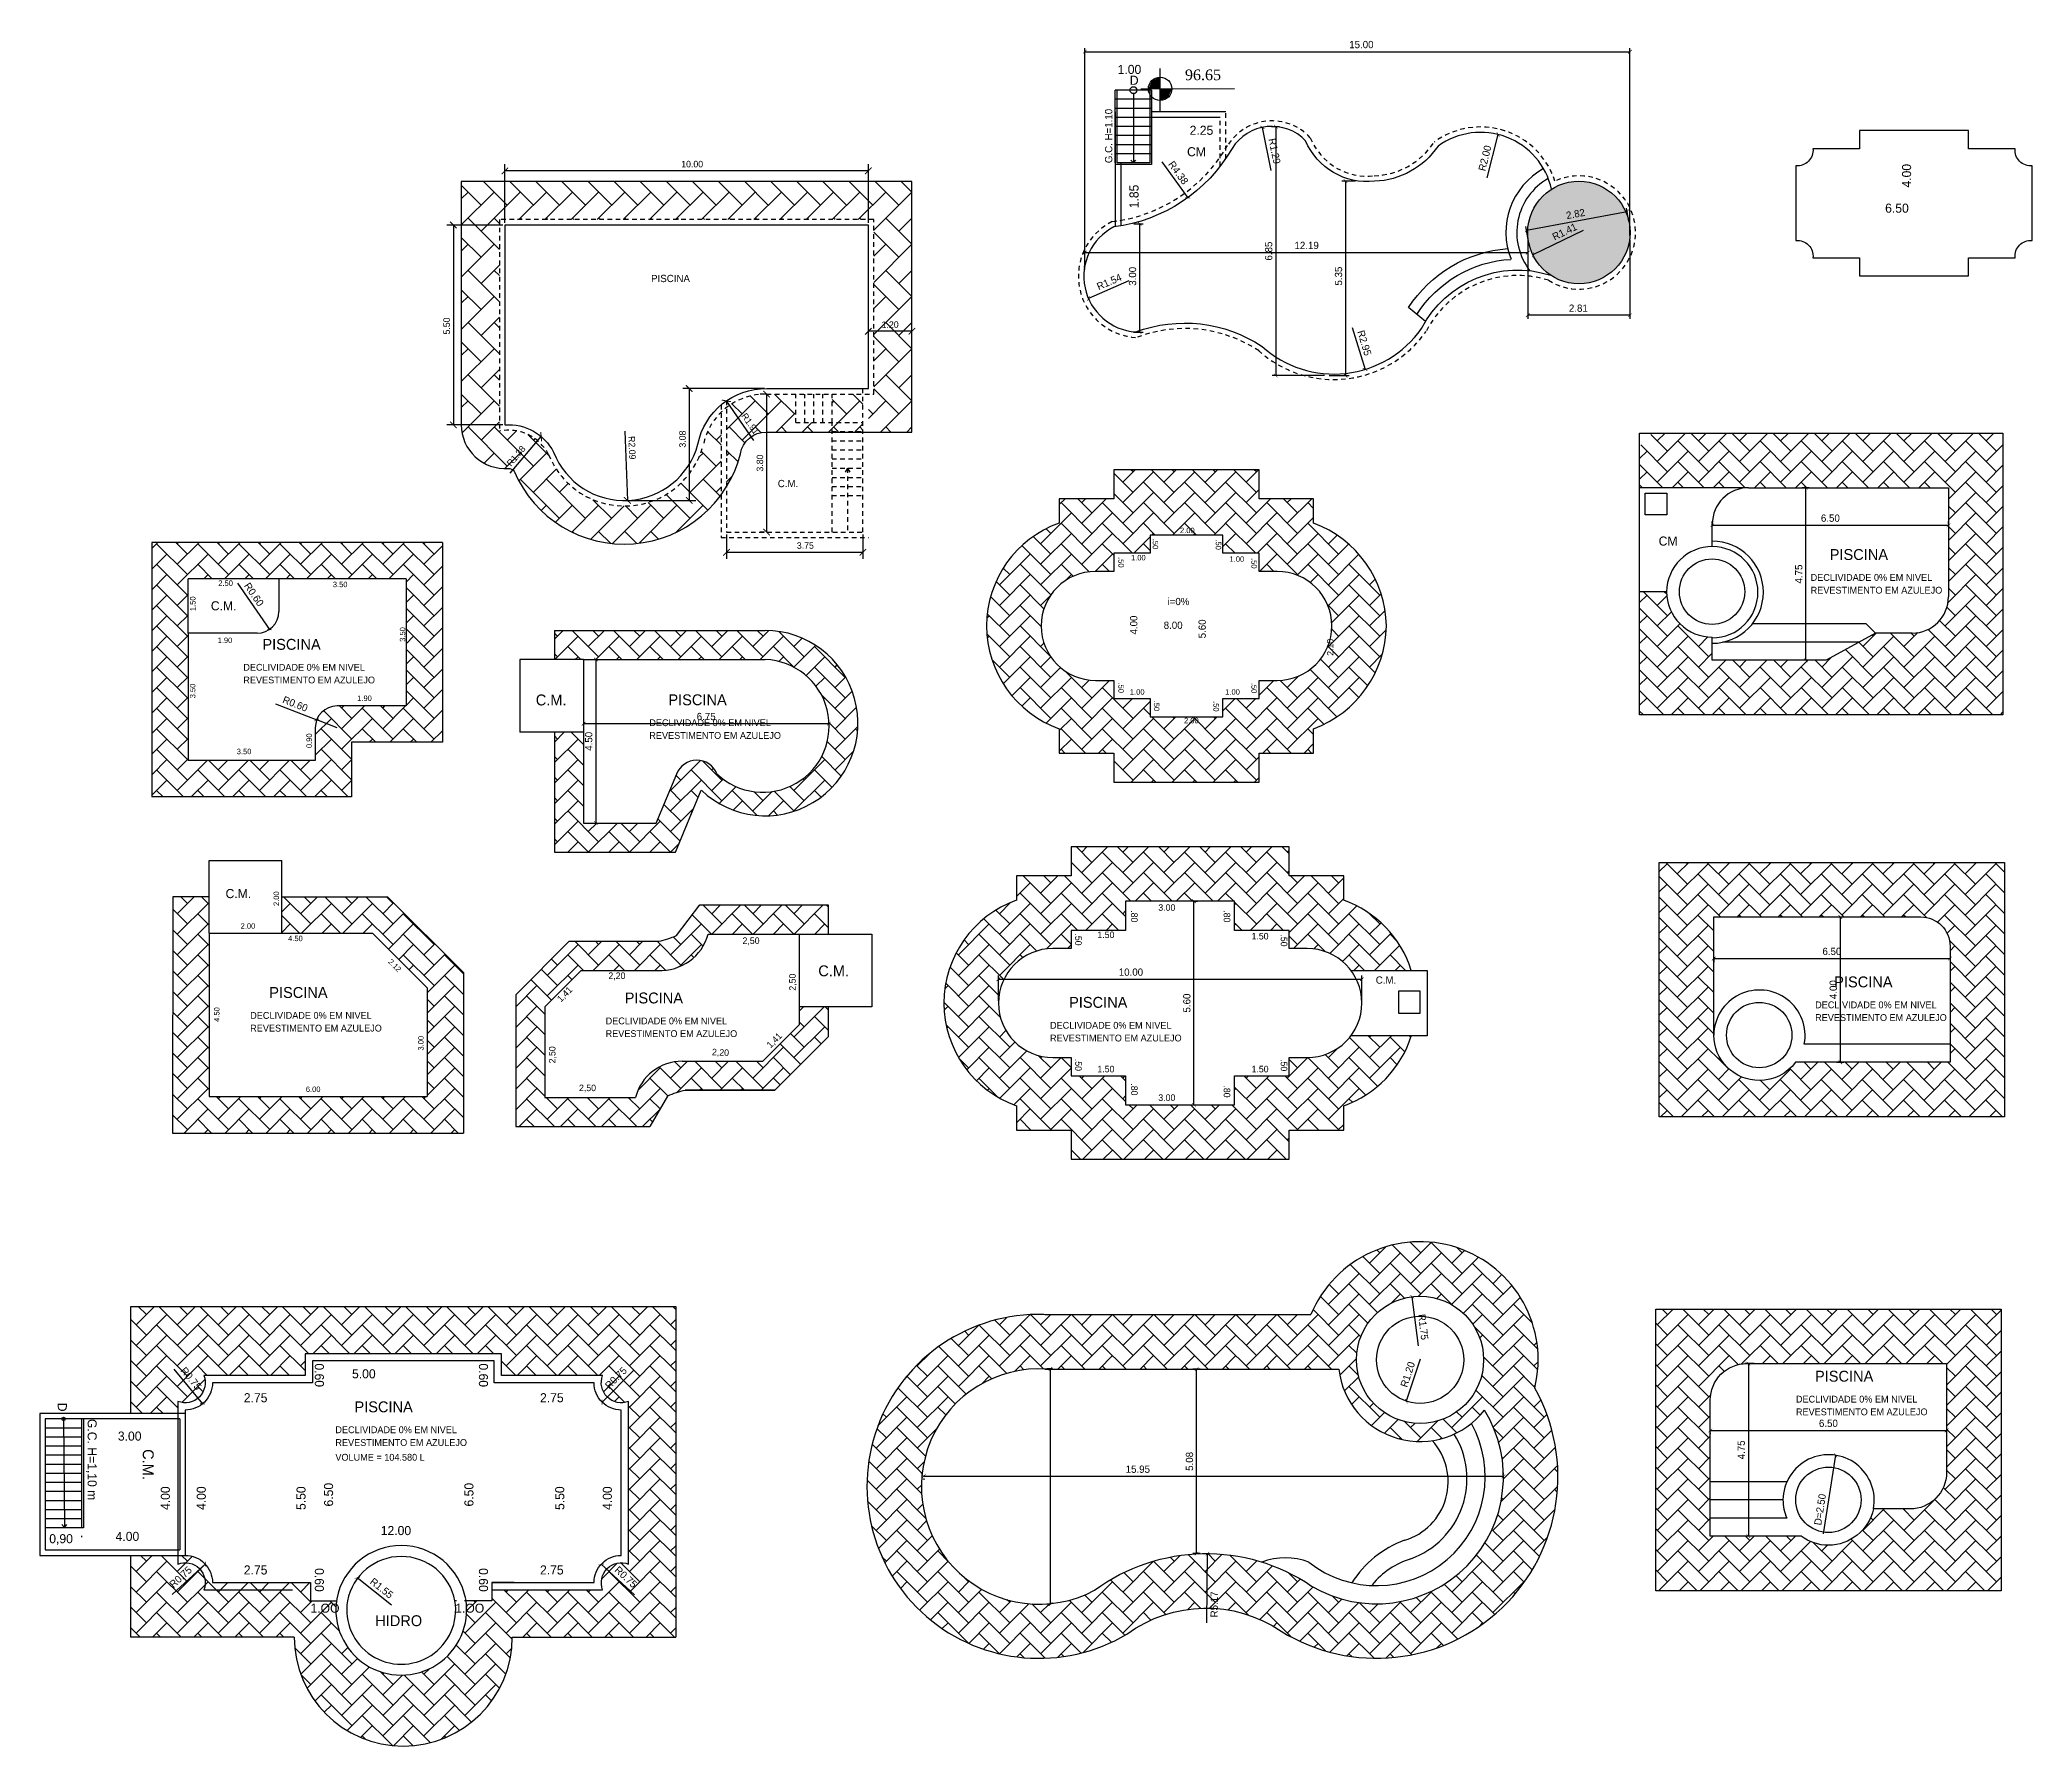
# Model space of a CAD drawing. Header units: millimetres. Extents: x 635.4 to 720.7, y 187 to 233.9.
# Drawn here: x 635.4 to 690.3, y 187 to 233.9 of the extents above; entities that cross this region are included whole.
import ezdxf

# ---------------------------------------------------------------- set-up
doc = ezdxf.new("R2010")
doc.units = ezdxf.units.MM
doc.header["$MEASUREMENT"] = 0
doc.header["$PDMODE"] = 2
doc.linetypes.add('HIDDEN2', pattern=[0.1875, 0.125, -0.0625])
for name, color, linetype in [('ACESSORIOS', 1, 'Continuous'), ('alvenaria', 5, 'Continuous'), ('ALVENARIA_FINA', 1, 'Continuous'), ('COTA', 1, 'Continuous'), ('cotas', 1, 'Continuous'), ('hachura', 2, 'Continuous'), ('porta', 1, 'Continuous'), ('TEXTO', 7, 'Continuous'), ('textos', 7, 'Continuous')]:
    doc.layers.add(name, color=color, linetype=linetype)
doc.styles.add('ROMANS', font='stylu.ttf')
doc.styles.get("Standard").update_dxf_attribs({"font": 'stylu.ttf'})
doc.styles.add('T', font='times.ttf', dxfattribs={"height": 0.25})
doc.dimstyles.new('1 100', dxfattribs={"dimtxt": 0.2, "dimasz": 0.1, "dimexe": 0.1, "dimexo": 0.0625, "dimgap": 0.09, "dimtad": 1, "dimzin": 0, "dimdsep": 46, "dimtxsty": 'ROMANS', "dimblk": 'ARCHTICK', "dimcen": 0.09, "dimclrd": 256, "dimclre": 256, "dimclrt": 256, "dimadec": 0, "dimazin": 0, "dimtfac": 1, "dimtmove": 0, "dimatfit": 3, "dimldrblk": 'ARCHTICK', "dimfxl": 1, "dimtolj": 2, "dimtzin": 0, "dimlwd": -1, "dimlwe": -1, "dimarcsym": 0})
doc.dimstyles.new('Copy of STANDARD', dxfattribs={"dimtxt": 0.2, "dimasz": 0.1, "dimexe": 0.1, "dimexo": 0.0625, "dimgap": 0.09, "dimtad": 1, "dimzin": 0, "dimdsep": 46, "dimtxsty": 'ROMANS', "dimblk": 'ARCHTICK', "dimcen": 0.09, "dimclrd": 256, "dimclre": 256, "dimclrt": 256, "dimadec": 0, "dimazin": 0, "dimtfac": 1, "dimtmove": 0, "dimatfit": 3, "dimldrblk": 'ARCHTICK', "dimfxl": 1, "dimtolj": 2, "dimtzin": 0, "dimlwd": -1, "dimlwe": -1, "dimarcsym": 0})
doc.dimstyles.new('PADRAO', dxfattribs={"dimtxt": 0.18, "dimasz": 0.18, "dimexe": 0.18, "dimexo": 0.0625, "dimgap": 0.09, "dimtad": 1, "dimzin": 0, "dimdsep": 46, "dimtxsty": 'Standard', "dimblk": 'ARCHTICK', "dimcen": 0.09, "dimclrd": 256, "dimclre": 256, "dimclrt": 256, "dimazin": 0, "dimtm": 1e-09, "dimtfac": 1, "dimtofl": 0, "dimtmove": 0, "dimatfit": 3, "dimldrblk": 'ARCHTICK', "dimfxl": 1, "dimtzin": 0, "dimlwd": -1, "dimlwe": -1, "dimarcsym": 0})
pattern_1 = [(225, (815.33996, 574.57165), (-0.7184205, -3e-17), [1.524, -0.508]), (135, (814.98075, 574.21244), (-0.7184205, -3e-17), [1.524, -0.508])]

msp = doc.modelspace()

# ---------------------------------------------------------------- texts
at = {"color": 1, "linetype": 'HIDDEN2'}
for s, p in [('1.00', (665.104, 232.98)), ('D', (665.439, 232.681))]:
    msp.add_text(s, height=0.25, dxfattribs=at).set_placement(p)
at = {"color": 7, "style": 'T'}
msp.add_attdef('96.65', (666.956, 232.81), '0.00', height=0.2925, dxfattribs=at)
at = {"layer": 'cotas'}
for s, height, rotation, p in [('G.C. H=1.10', 0.2, 90, (664.957, 230.526)), ('4.00', 0.25, 90, (686.939, 229.854)), ('1.50', 0.15, 90, (639.73, 218.199)), ('3.50', 0.15, 90, (645.502, 217.353)), ('3.50', 0.15, 90, (639.725, 215.798)), ('0.90', 0.15, 90, (642.931, 214.429)), ('1,41', 0.18, 45, (649.785, 207.425)), ('2,50', 0.18, 90, (656.245, 207.752)), ('2,50', 0.18, 90, (649.635, 205.752)), ('2,20', 0.18, 357.1174, (653.937, 205.975)), ('1,41', 0.18, 45, (655.553, 206.157)), ('0.60', 0.25, 270, (643.012, 197.494)), ('0.60', 0.25, 270, (647.528, 197.494)), ('4.00', 0.25, 90, (639.023, 193.46)), ('4.00', 0.25, 90, (640.012, 193.46)), ('5.50', 0.25, 90, (642.758, 193.46)), ('6.50', 0.25, 90, (643.515, 193.556)), ('6.50', 0.25, 90, (647.378, 193.556)), ('5.50', 0.25, 90, (649.877, 193.46)), ('4.00', 0.25, 90, (651.186, 193.46)), ('0.60', 0.25, 270, (643.012, 191.86)), ('0.60', 0.25, 270, (647.528, 191.86))]:
    msp.add_text(s, height=height, rotation=rotation, dxfattribs=at).set_placement(p)
for s, height, p in [('6.50', 0.25, (686.224, 229.162)), ('2.50', 0.15, (640.356, 218.892)), ('3.50', 0.15, (643.508, 218.857)), ('1.90', 0.15, (640.338, 217.319)), ('1.90', 0.15, (644.178, 215.724)), ('3.50', 0.15, (640.864, 214.26)), ('2,50', 0.18, (654.782, 209.037)), ('2,20', 0.18, (651.091, 208.073)), ('2,50', 0.18, (650.282, 204.987)), ('5.00', 0.25, (644.036, 197.083)), ('2.75', 0.25, (641.058, 196.425)), ('2.75', 0.25, (649.209, 196.425)), ('3.00', 0.25, (637.592, 195.369)), ('12.00', 0.25, (644.826, 192.769)), ('0,90', 0.25, (635.705, 192.545)), ('4.00', 0.25, (637.53, 192.609)), ('2.75', 0.25, (641.058, 191.685)), ('2.75', 0.25, (649.209, 191.685)), ('1.OO', 0.25, (642.893, 190.633)), ('1.OO', 0.25, (646.875, 190.633))]:
    msp.add_text(s, height=height, dxfattribs=at).set_placement(p)
at = {"layer": 'cotas', "attachment_point": 5}
for s, insert, char_height in [('2.00', (667.022, 220.418), 0.15), ('CM', (680.252, 220.123), 0.25), ('1.00', (665.674, 219.667), 0.15), ('1.00', (668.385, 219.629), 0.15), ('\\A1;8.00', (666.632, 217.807), 0.2), ('1.00', (665.643, 215.972), 0.15), ('1.00', (668.266, 215.971), 0.15), ('2.00', (667.133, 215.185), 0.15), ('\\A1;3.00', (666.458, 210.039), 0.18), ('\\A1;2.00', (641.173, 209.531), 0.15), ('\\A1;4.50', (642.479, 209.189), 0.15), ('\\A1;1.50', (664.781, 209.288), 0.18), ('\\A1;1.50', (669.023, 209.25), 0.18), ('\\A1;1.50', (664.781, 205.593), 0.18), ('\\A1;1.50', (669.023, 205.593), 0.18), ('\\A1;6.00', (642.967, 205.037), 0.15), ('\\A1;3.00', (666.458, 204.806), 0.18)]:
    msp.add_mtext(s, dxfattribs=dict(at, insert=insert, char_height=char_height))
for s, insert, char_height, rotation in [('.50', (666.143, 220.044), 0.15, 270), ('.50', (667.877, 220.027), 0.15, 270), ('.50', (665.198, 219.539), 0.15, 270), ('.50', (668.857, 219.512), 0.15, 270), ('\\A1;4.00', (665.548, 217.814), 0.2, 90), ('\\A1;5.60', (667.431, 217.709), 0.2, 90), ('2.10', (670.955, 217.202), 0.18, 90), ('.50', (665.198, 216.088), 0.15, 270), ('.50', (668.857, 216.08), 0.15, 270), ('.50', (666.176, 215.588), 0.15, 270), ('.50', (667.813, 215.576), 0.15, 270), ('\\A1;2.00', (641.953, 210.283), 0.15, 90), ('.80', (665.563, 209.798), 0.18, 270), ('.80', (668.112, 209.798), 0.18, 270), ('.50', (664.023, 209.16), 0.18, 270), ('.50', (669.682, 209.133), 0.18, 270), ('\\A1;2.12', (645.212, 208.445), 0.15, 315), ('\\A1;4.50', (640.315, 207.096), 0.15, 90), ('\\A1;3.00', (645.93, 206.306), 0.15, 90), ('.50', (664.023, 205.709), 0.18, 270), ('.50', (669.682, 205.701), 0.18, 270), ('.80', (665.563, 205.034), 0.18, 270), ('.80', (668.112, 204.977), 0.18, 270)]:
    msp.add_mtext(s, dxfattribs=dict(at, insert=insert, char_height=char_height, rotation=rotation))
at = {"layer": 'cotas', "char_height": 0.2, "attachment_point": 5, "style": 'ROMANS'}
for s, insert, rotation in [('\\A2;5.08', (667.082, 194.798), 90), ('\\A2;R5.17', (667.763, 190.861), 89.5743)]:
    msp.add_mtext(s, dxfattribs=dict(at, insert=insert, rotation=rotation))
at = {"layer": 'hachura'}
msp.add_text('REVESTIMENTO EM AZULEJO', height=0.1875, dxfattribs=at).set_placement((651.014, 206.476))
at = {"layer": 'TEXTO'}
for s, p in [('2.25', (667.086, 231.305)), ('CM', (667.014, 230.715))]:
    msp.add_text(s, height=0.25, dxfattribs=at).set_placement(p)
msp.add_text('1.85', height=0.25, rotation=90, dxfattribs=at).set_placement((665.68, 229.283))
at = {"layer": 'textos'}
for s, height, p in [('PISCINA', 0.2, (652.265, 227.252)), ('C.M.', 0.2, (655.751, 221.609)), ('PISCINA', 0.3, (684.699, 219.605)), ('DECLIVIDADE 0% EM NIVEL', 0.1875, (684.174, 219.03)), ('REVESTIMENTO EM AZULEJO', 0.1875, (684.174, 218.679)), ('C.M.', 0.25, (640.151, 218.218)), ('i=0%', 0.2, (666.477, 218.362)), ('PISCINA', 0.3, (641.57, 217.133)), ('DECLIVIDADE 0% EM NIVEL', 0.1875, (641.045, 216.558)), ('REVESTIMENTO EM AZULEJO', 0.1875, (641.045, 216.208)), ('C.M.', 0.3, (649.092, 215.602)), ('PISCINA', 0.3, (652.742, 215.607)), ('DECLIVIDADE 0% EM NIVEL', 0.1875, (652.217, 215.032)), ('REVESTIMENTO EM AZULEJO', 0.1875, (652.217, 214.681)), ('C.M. ', 0.25, (640.556, 210.299)), ('C.M.', 0.3, (656.867, 208.148)), ('PISCINA', 0.3, (641.759, 207.552)), ('C.M.', 0.2, (672.207, 207.944)), ('PISCINA', 0.3, (684.823, 207.843)), ('PISCINA', 0.3, (651.539, 207.401)), ('PISCINA', 0.3, (663.768, 207.28)), ('DECLIVIDADE 0% EM NIVEL', 0.1875, (684.298, 207.268)), ('DECLIVIDADE 0% EM NIVEL', 0.1875, (641.234, 206.977)), ('REVESTIMENTO EM AZULEJO', 0.1875, (641.234, 206.627)), ('DECLIVIDADE 0% EM NIVEL', 0.1875, (651.014, 206.826)), ('DECLIVIDADE 0% EM NIVEL', 0.1875, (663.243, 206.705)), ('REVESTIMENTO EM AZULEJO', 0.1875, (684.298, 206.918)), ('REVESTIMENTO EM AZULEJO', 0.1875, (663.243, 206.355)), ('PISCINA', 0.3, (684.294, 196.992)), ('PISCINA', 0.3, (644.103, 196.149)), ('DECLIVIDADE 0% EM NIVEL', 0.1875, (683.769, 196.417)), ('DECLIVIDADE 0% EM NIVEL', 0.1875, (643.578, 195.574)), ('REVESTIMENTO EM AZULEJO', 0.1875, (683.769, 196.067)), ('REVESTIMENTO EM AZULEJO', 0.1875, (643.578, 195.223)), ('VOLUME = 104.580 L', 0.1875, (643.578, 194.817)), ('HIDRO', 0.3, (644.674, 190.263))]:
    msp.add_text(s, height=height, dxfattribs=at).set_placement(p)
for s, height, p in [('D', 0.25, (635.939, 196.411)), ('G.C. H=1,10 m', 0.25, (636.76, 195.966)), ('C.M.', 0.3, (638.278, 195.135))]:
    msp.add_text(s, height=height, rotation=270, dxfattribs=at).set_placement(p)

# ---------------------------------------------------------------- blocks, each defined once
blk = doc.blocks.new('_ARCHTICK')
at = {"color": 0, "linetype": 'ByBlock', "const_width": 0.15}
blk.add_lwpolyline([(-0.5, -0.5), (0.5, 0.5)], dxfattribs=at)
blk = doc.blocks.new('*D5')
at = {"layer": 'cotas'}
blk.add_line((651.792, 197.308), (650.915, 196.43), dxfattribs=at)
at = {"layer": 'Defpoints', "color": 0}
for p in [(651.446, 196.961), (650.915, 196.43)]:
    blk.add_point(p, dxfattribs=at)
at = {"layer": 'cotas', "xscale": 0.1, "yscale": 0.1, "zscale": 0.1, "rotation": 224.9999999999755}
blk.add_blockref('_ARCHTICK', (650.915, 196.43), dxfattribs=at)
at = {"layer": 'cotas', "insert": (651.298, 197.093), "char_height": 0.2, "attachment_point": 5, "rotation": 45, "style": 'ROMANS'}
blk.add_mtext('\\A2;R0.75', dxfattribs=at)
blk = doc.blocks.new('*D4')
at = {"layer": 'cotas'}
blk.add_line((639.134, 197.34), (639.922, 196.381), dxfattribs=at)
at = {"layer": 'Defpoints', "color": 0}
for p in [(639.446, 196.961), (639.922, 196.381)]:
    blk.add_point(p, dxfattribs=at)
at = {"layer": 'cotas', "xscale": 0.1, "yscale": 0.1, "zscale": 0.1, "rotation": 309.431036196267}
blk.add_blockref('_ARCHTICK', (639.922, 196.381), dxfattribs=at)
at = {"layer": 'cotas', "insert": (639.606, 197.078), "char_height": 0.2, "attachment_point": 5, "rotation": 309.431, "style": 'ROMANS'}
blk.add_mtext('\\A2;R0.75', dxfattribs=at)
blk = doc.blocks.new('*D3')
at = {"layer": 'cotas'}
blk.add_line((639.084, 191.13), (639.999, 191.967), dxfattribs=at)
at = {"layer": 'Defpoints', "color": 0}
for p in [(639.999, 191.967), (639.446, 191.461)]:
    blk.add_point(p, dxfattribs=at)
at = {"layer": 'cotas', "xscale": 0.1, "yscale": 0.1, "zscale": 0.1, "rotation": 42.47432321040659}
blk.add_blockref('_ARCHTICK', (639.999, 191.967), dxfattribs=at)
at = {"layer": 'cotas', "insert": (639.32, 191.614), "char_height": 0.2, "attachment_point": 5, "rotation": 42.4743, "style": 'ROMANS'}
blk.add_mtext('\\A2;R0.75', dxfattribs=at)
blk = doc.blocks.new('*D2')
at = {"layer": 'cotas'}
blk.add_line((651.806, 191.128), (650.895, 191.97), dxfattribs=at)
at = {"layer": 'Defpoints', "color": 0}
for p in [(650.895, 191.97), (651.446, 191.461)]:
    blk.add_point(p, dxfattribs=at)
at = {"layer": 'cotas', "xscale": 0.1, "yscale": 0.1, "zscale": 0.1, "rotation": 137.2765942395685}
blk.add_blockref('_ARCHTICK', (650.895, 191.97), dxfattribs=at)
at = {"layer": 'cotas', "insert": (651.572, 191.614), "char_height": 0.2, "attachment_point": 5, "rotation": 317.2766, "style": 'ROMANS'}
blk.add_mtext('\\A2;R0.75', dxfattribs=at)
blk = doc.blocks.new('*D1')
at = {"layer": 'cotas'}
blk.add_line((645.125, 190.845), (644.179, 191.589), dxfattribs=at)
at = {"layer": 'Defpoints', "color": 0}
for p in [(644.179, 191.589), (645.398, 190.631)]:
    blk.add_point(p, dxfattribs=at)
at = {"layer": 'cotas', "xscale": 0.1, "yscale": 0.1, "zscale": 0.1, "rotation": 141.8177128107565}
blk.add_blockref('_ARCHTICK', (644.179, 191.589), dxfattribs=at)
at = {"layer": 'cotas', "insert": (644.851, 191.308), "char_height": 0.2, "attachment_point": 5, "rotation": 321.8177, "style": 'ROMANS'}
blk.add_mtext('\\A2;R1.55', dxfattribs=at)
blk = doc.blocks.new('*D6')
blk.add_line((673.433, 197.613), (673.048, 196.454))
at = {"layer": 'Defpoints', "color": 0}
for p in [(673.426, 197.593), (673.048, 196.454)]:
    blk.add_point(p, dxfattribs=at)
at = {"xscale": 0.1, "yscale": 0.1, "zscale": 0.1, "rotation": 251.6045855428036}
blk.add_blockref('_ARCHTICK', (673.048, 196.454), dxfattribs=at)
at = {"insert": (673.087, 197.19), "char_height": 0.2, "attachment_point": 5, "rotation": 71.6046, "style": 'ROMANS'}
blk.add_mtext('\\A2;R1.20', dxfattribs=at)
blk = doc.blocks.new('*D7')
blk.add_line((673.379, 197.976), (673.211, 199.33))
at = {"layer": 'Defpoints', "color": 0}
for p in [(673.211, 199.33), (673.426, 197.593)]:
    blk.add_point(p, dxfattribs=at)
at = {"xscale": 0.1, "yscale": 0.1, "zscale": 0.1, "rotation": 97.06448684510197}
blk.add_blockref('_ARCHTICK', (673.211, 199.33), dxfattribs=at)
at = {"insert": (673.513, 198.498), "char_height": 0.2, "attachment_point": 5, "rotation": 277.0645, "style": 'ROMANS'}
blk.add_mtext('\\A2;R1.75', dxfattribs=at)
blk = doc.blocks.new('*D8')
at = {"layer": 'cotas'}
for p, q in [((681.467, 220.609), (681.467, 220.66)), ((681.467, 220.56), (687.967, 220.56)), ((687.967, 220.609), (687.967, 220.66))]:
    blk.add_line(p, q, dxfattribs=at)
at = {"layer": 'Defpoints', "color": 0}
for p in [(681.467, 220.546), (687.967, 220.56), (687.967, 220.546)]:
    blk.add_point(p, dxfattribs=at)
at = {"layer": 'cotas', "xscale": 0.1, "yscale": 0.1, "zscale": 0.1, "rotation": 180}
blk.add_blockref('_ARCHTICK', (681.467, 220.56), dxfattribs=at)
at = {"layer": 'cotas', "xscale": 0.1, "yscale": 0.1, "zscale": 0.1}
blk.add_blockref('_ARCHTICK', (687.967, 220.56), dxfattribs=at)
at = {"layer": 'cotas', "insert": (684.717, 220.755), "char_height": 0.2, "attachment_point": 5, "style": 'ROMANS'}
blk.add_mtext('\\A2;6.50', dxfattribs=at)
blk = doc.blocks.new('*D9')
at = {"layer": 'cotas'}
for p, q in [((681.509, 208.671), (681.509, 208.537)), ((681.509, 208.637), (688.009, 208.637)), ((688.009, 208.671), (688.009, 208.537))]:
    blk.add_line(p, q, dxfattribs=at)
at = {"layer": 'Defpoints', "color": 0}
for p in [(681.509, 208.733), (688.009, 208.733), (688.009, 208.637)]:
    blk.add_point(p, dxfattribs=at)
at = {"layer": 'cotas', "xscale": 0.1, "yscale": 0.1, "zscale": 0.1, "rotation": 180}
blk.add_blockref('_ARCHTICK', (681.509, 208.637), dxfattribs=at)
at = {"layer": 'cotas', "xscale": 0.1, "yscale": 0.1, "zscale": 0.1}
blk.add_blockref('_ARCHTICK', (688.009, 208.637), dxfattribs=at)
at = {"layer": 'cotas', "insert": (684.759, 208.832), "char_height": 0.2, "attachment_point": 5, "style": 'ROMANS'}
blk.add_mtext('\\A2;6.50', dxfattribs=at)
blk = doc.blocks.new('*D10')
at = {"layer": 'cotas'}
for p, q in [((681.413, 195.649), (687.913, 195.649)), ((681.413, 195.588), (681.413, 195.549)), ((687.913, 195.588), (687.913, 195.549))]:
    blk.add_line(p, q, dxfattribs=at)
at = {"layer": 'Defpoints', "color": 0}
for p in [(681.413, 195.65), (687.913, 195.65), (687.913, 195.649)]:
    blk.add_point(p, dxfattribs=at)
at = {"layer": 'cotas', "xscale": 0.1, "yscale": 0.1, "zscale": 0.1, "rotation": 180}
blk.add_blockref('_ARCHTICK', (681.413, 195.649), dxfattribs=at)
at = {"layer": 'cotas', "xscale": 0.1, "yscale": 0.1, "zscale": 0.1}
blk.add_blockref('_ARCHTICK', (687.913, 195.649), dxfattribs=at)
at = {"layer": 'cotas', "insert": (684.663, 195.844), "char_height": 0.2, "attachment_point": 5, "style": 'ROMANS'}
blk.add_mtext('\\A2;6.50', dxfattribs=at)
blk = doc.blocks.new('*D11')
at = {"layer": 'cotas'}
blk.add_line((684.526, 192.806), (684.863, 194.966), dxfattribs=at)
at = {"layer": 'Defpoints', "color": 0}
for p in [(684.863, 194.966), (684.669, 193.725)]:
    blk.add_point(p, dxfattribs=at)
at = {"layer": 'cotas', "xscale": 0.1, "yscale": 0.1, "zscale": 0.1, "rotation": 81.14105969726138}
blk.add_blockref('_ARCHTICK', (684.863, 194.966), dxfattribs=at)
at = {"layer": 'cotas', "insert": (684.433, 193.473), "char_height": 0.2, "attachment_point": 5, "rotation": 81.1411, "style": 'ROMANS'}
blk.add_mtext('\\A2;D=2.50', dxfattribs=at)
blk = doc.blocks.new('*D15')
at = {"layer": 'cotas'}
blk.add_line((640.887, 218.966), (641.764, 217.692), dxfattribs=at)
at = {"layer": 'Defpoints', "color": 0}
for p in [(641.424, 218.187), (641.764, 217.692)]:
    blk.add_point(p, dxfattribs=at)
at = {"layer": 'cotas', "xscale": 0.1, "yscale": 0.1, "zscale": 0.1, "rotation": 304.5447718758554}
blk.add_blockref('_ARCHTICK', (641.764, 217.692), dxfattribs=at)
at = {"layer": 'cotas', "insert": (641.337, 218.656), "char_height": 0.2, "attachment_point": 5, "rotation": 304.5448, "style": 'ROMANS'}
blk.add_mtext('\\A2;R0.60', dxfattribs=at)
blk = doc.blocks.new('*D16')
at = {"layer": 'cotas'}
for p in [(641.926, 215.646), (643.624, 214.987)]:
    blk.add_line(p, (643.065, 215.204), dxfattribs=at)
at = {"layer": 'Defpoints', "color": 0}
for p in [(643.065, 215.204), (643.624, 214.987)]:
    blk.add_point(p, dxfattribs=at)
at = {"layer": 'cotas', "xscale": 0.1, "yscale": 0.1, "zscale": 0.1, "rotation": 338.7756647174691}
blk.add_blockref('_ARCHTICK', (643.065, 215.204), dxfattribs=at)
at = {"layer": 'cotas', "insert": (642.473, 215.643), "char_height": 0.2, "attachment_point": 5, "rotation": 338.7757, "style": 'ROMANS'}
blk.add_mtext('\\A2;R0.60', dxfattribs=at)
blk = doc.blocks.new('*D17')
at = {"layer": 'cotas'}
for p, q in [((657.157, 215.098), (650.407, 215.098)), ((650.407, 215.052), (650.407, 214.998)), ((657.157, 215.052), (657.157, 214.998))]:
    blk.add_line(p, q, dxfattribs=at)
at = {"layer": 'Defpoints', "color": 0}
for p in [(650.407, 215.115), (650.407, 215.098), (657.157, 215.115)]:
    blk.add_point(p, dxfattribs=at)
at = {"layer": 'cotas', "xscale": 0.1, "yscale": 0.1, "zscale": 0.1, "rotation": 180}
blk.add_blockref('_ARCHTICK', (650.407, 215.098), dxfattribs=at)
at = {"layer": 'cotas', "xscale": 0.1, "yscale": 0.1, "zscale": 0.1}
blk.add_blockref('_ARCHTICK', (657.157, 215.098), dxfattribs=at)
at = {"layer": 'cotas', "insert": (653.782, 215.296), "char_height": 0.2, "attachment_point": 5, "style": 'ROMANS'}
blk.add_mtext('\\A2;6.75', dxfattribs=at)
blk = doc.blocks.new('*D18')
at = {"layer": 'cotas'}
for p, q in [((650.469, 216.865), (650.845, 216.865)), ((650.745, 216.865), (650.745, 212.365)), ((650.469, 212.365), (650.845, 212.365))]:
    blk.add_line(p, q, dxfattribs=at)
at = {"layer": 'Defpoints', "color": 0}
for p in [(650.407, 216.865), (650.407, 212.365), (650.745, 212.365)]:
    blk.add_point(p, dxfattribs=at)
at = {"layer": 'cotas', "xscale": 0.1, "yscale": 0.1, "zscale": 0.1}
for p, rotation in [((650.745, 216.865), 90), ((650.745, 212.365), 270)]:
    blk.add_blockref('_ARCHTICK', p, dxfattribs=dict(at, rotation=rotation))
at = {"layer": 'cotas', "insert": (650.55, 214.615), "char_height": 0.2, "attachment_point": 5, "rotation": 90, "style": 'ROMANS'}
blk.add_mtext('\\A2;4.50', dxfattribs=at)
blk = doc.blocks.new('*D19')
at = {"layer": 'cotas'}
for p, q in [((684.133, 221.593), (683.944, 221.593)), ((684.044, 216.843), (684.044, 221.593)), ((684.133, 216.843), (683.944, 216.843))]:
    blk.add_line(p, q, dxfattribs=at)
at = {"layer": 'Defpoints', "color": 0}
for p in [(684.044, 221.593), (684.195, 221.593), (684.195, 216.843)]:
    blk.add_point(p, dxfattribs=at)
at = {"layer": 'cotas', "xscale": 0.1, "yscale": 0.1, "zscale": 0.1}
for p, rotation in [((684.044, 221.593), 90), ((684.044, 216.843), 270)]:
    blk.add_blockref('_ARCHTICK', p, dxfattribs=dict(at, rotation=rotation))
at = {"layer": 'cotas', "insert": (683.847, 219.218), "char_height": 0.2, "attachment_point": 5, "rotation": 90, "style": 'ROMANS'}
blk.add_mtext('\\A2;4.75', dxfattribs=at)
blk = doc.blocks.new('*D21')
at = {"layer": 'cotas'}
for p, q in [((684.899, 209.78), (685.091, 209.78)), ((684.991, 205.78), (684.991, 209.78)), ((684.899, 205.78), (685.091, 205.78))]:
    blk.add_line(p, q, dxfattribs=at)
at = {"layer": 'Defpoints', "color": 0}
for p in [(684.836, 209.78), (684.991, 209.78), (684.836, 205.78)]:
    blk.add_point(p, dxfattribs=at)
at = {"layer": 'cotas', "xscale": 0.1, "yscale": 0.1, "zscale": 0.1}
for p, rotation in [((684.991, 209.78), 90), ((684.991, 205.78), 270)]:
    blk.add_blockref('_ARCHTICK', p, dxfattribs=dict(at, rotation=rotation))
at = {"layer": 'cotas', "insert": (684.796, 207.78), "char_height": 0.2, "attachment_point": 5, "rotation": 90, "style": 'ROMANS'}
blk.add_mtext('\\A2;4.00', dxfattribs=at)
blk = doc.blocks.new('*D22')
at = {"layer": 'cotas'}
for p, q in [((682.624, 197.489), (682.362, 197.489)), ((682.462, 197.489), (682.462, 192.739)), ((682.601, 192.739), (682.362, 192.739))]:
    blk.add_line(p, q, dxfattribs=at)
at = {"layer": 'Defpoints', "color": 0}
for p in [(682.687, 197.489), (682.462, 192.739), (682.663, 192.739)]:
    blk.add_point(p, dxfattribs=at)
at = {"layer": 'cotas', "xscale": 0.1, "yscale": 0.1, "zscale": 0.1}
for p, rotation in [((682.462, 197.489), 90), ((682.462, 192.739), 270)]:
    blk.add_blockref('_ARCHTICK', p, dxfattribs=dict(at, rotation=rotation))
at = {"layer": 'cotas', "insert": (682.265, 195.114), "char_height": 0.2, "attachment_point": 5, "rotation": 90, "style": 'ROMANS'}
blk.add_mtext('\\A2;4.75', dxfattribs=at)
blk = doc.blocks.new('*D23')
at = {"layer": 'cotas'}
for p, q in [((667.204, 204.611), (667.204, 210.211)), ((667.229, 210.211), (667.304, 210.211)), ((667.172, 204.611), (667.304, 204.611))]:
    blk.add_line(p, q, dxfattribs=at)
at = {"layer": 'Defpoints', "color": 0}
for p in [(667.167, 210.211), (667.204, 210.211), (667.11, 204.611)]:
    blk.add_point(p, dxfattribs=at)
at = {"layer": 'cotas', "xscale": 0.1, "yscale": 0.1, "zscale": 0.1}
for p, rotation in [((667.204, 210.211), 90), ((667.204, 204.611), 270)]:
    blk.add_blockref('_ARCHTICK', p, dxfattribs=dict(at, rotation=rotation))
at = {"layer": 'cotas', "insert": (667.009, 207.411), "char_height": 0.2, "attachment_point": 5, "rotation": 90, "style": 'ROMANS'}
blk.add_mtext('\\A2;5.60', dxfattribs=at)
blk = doc.blocks.new('*D24')
at = {"layer": 'cotas'}
for p, q in [((661.824, 207.474), (661.824, 208.168)), ((661.824, 208.068), (671.824, 208.068)), ((671.824, 207.474), (671.824, 208.168))]:
    blk.add_line(p, q, dxfattribs=at)
at = {"layer": 'Defpoints', "color": 0}
for p in [(671.824, 208.068), (661.824, 207.411), (671.824, 207.411)]:
    blk.add_point(p, dxfattribs=at)
at = {"layer": 'cotas', "xscale": 0.1, "yscale": 0.1, "zscale": 0.1, "rotation": 180}
blk.add_blockref('_ARCHTICK', (661.824, 208.068), dxfattribs=at)
at = {"layer": 'cotas', "xscale": 0.1, "yscale": 0.1, "zscale": 0.1}
blk.add_blockref('_ARCHTICK', (671.824, 208.068), dxfattribs=at)
at = {"layer": 'cotas', "insert": (665.47, 208.261), "char_height": 0.2, "attachment_point": 5, "style": 'ROMANS'}
blk.add_mtext('\\A2;10.00', dxfattribs=at)
blk = doc.blocks.new('*D25')
at = {"layer": 'cotas'}
for p, q in [((659.767, 194.387), (675.72, 194.387)), ((659.767, 194.325), (659.767, 194.287)), ((675.72, 194.433), (675.72, 194.487))]:
    blk.add_line(p, q, dxfattribs=at)
at = {"layer": 'Defpoints', "color": 0}
for p in [(659.767, 194.388), (675.72, 194.387), (675.72, 194.371)]:
    blk.add_point(p, dxfattribs=at)
at = {"layer": 'cotas', "xscale": 0.1, "yscale": 0.1, "zscale": 0.1, "rotation": 180}
blk.add_blockref('_ARCHTICK', (659.767, 194.387), dxfattribs=at)
at = {"layer": 'cotas', "xscale": 0.1, "yscale": 0.1, "zscale": 0.1}
blk.add_blockref('_ARCHTICK', (675.72, 194.387), dxfattribs=at)
at = {"layer": 'cotas', "insert": (665.66, 194.582), "char_height": 0.2, "attachment_point": 5, "style": 'ROMANS'}
blk.add_mtext('\\A2;15.95', dxfattribs=at)
blk = doc.blocks.new('*D26')
at = {"layer": 'COTA'}
for p, q in [((648.244, 228.885), (648.244, 230.494)), ((658.244, 230.314), (648.244, 230.314)), ((658.244, 228.885), (658.244, 230.494))]:
    blk.add_line(p, q, dxfattribs=at)
at = {"layer": 'Defpoints', "color": 0}
for p in [(648.244, 230.314), (648.244, 228.822), (658.244, 228.822)]:
    blk.add_point(p, dxfattribs=at)
at = {"layer": 'COTA', "xscale": 0.18, "yscale": 0.18, "zscale": 0.18, "rotation": 180}
blk.add_blockref('_ARCHTICK', (648.244, 230.314), dxfattribs=at)
at = {"layer": 'COTA', "xscale": 0.18, "yscale": 0.18, "zscale": 0.18}
blk.add_blockref('_ARCHTICK', (658.244, 230.314), dxfattribs=at)
at = {"layer": 'COTA', "insert": (653.396, 230.498), "char_height": 0.18, "attachment_point": 5}
blk.add_mtext('10.00', dxfattribs=at)
blk = doc.blocks.new('*D27')
at = {"layer": 'COTA'}
blk.add_line((655.09, 222.896), (654.337, 223.983), dxfattribs=at)
at = {"layer": 'Defpoints', "color": 0}
for p in [(654.337, 223.983), (655.422, 222.417)]:
    blk.add_point(p, dxfattribs=at)
at = {"layer": 'COTA', "xscale": 0.18, "yscale": 0.18, "zscale": 0.18, "rotation": 124.7112656858457}
blk.add_blockref('_ARCHTICK', (654.337, 223.983), dxfattribs=at)
at = {"layer": 'COTA', "insert": (654.995, 223.356), "char_height": 0.18, "attachment_point": 5, "rotation": 304.7113}
blk.add_mtext('R1.91', dxfattribs=at)
blk = doc.blocks.new('*D28')
at = {"layer": 'COTA'}
for p, q in [((655.385, 224.322), (653.135, 224.322)), ((653.315, 224.322), (653.315, 221.242)), ((651.577, 221.242), (653.495, 221.242))]:
    blk.add_line(p, q, dxfattribs=at)
at = {"layer": 'Defpoints', "color": 0}
for p in [(655.448, 224.322), (651.514, 221.242), (653.315, 221.242)]:
    blk.add_point(p, dxfattribs=at)
at = {"layer": 'COTA', "xscale": 0.18, "yscale": 0.18, "zscale": 0.18}
for p, rotation in [((653.315, 224.322), 90), ((653.315, 221.242), 270)]:
    blk.add_blockref('_ARCHTICK', p, dxfattribs=dict(at, rotation=rotation))
at = {"layer": 'COTA', "insert": (653.131, 222.931), "char_height": 0.18, "attachment_point": 5, "rotation": 90}
blk.add_mtext('3.08', dxfattribs=at)
blk = doc.blocks.new('*D29')
at = {"layer": 'COTA'}
for p, q in [((654.341, 220.31), (654.341, 219.635)), ((658.094, 220.31), (658.094, 219.635)), ((658.094, 219.815), (654.341, 219.815))]:
    blk.add_line(p, q, dxfattribs=at)
at = {"layer": 'Defpoints', "color": 0}
for p in [(654.341, 220.372), (658.094, 220.372), (654.341, 219.815)]:
    blk.add_point(p, dxfattribs=at)
at = {"layer": 'COTA', "xscale": 0.18, "yscale": 0.18, "zscale": 0.18, "rotation": 180}
blk.add_blockref('_ARCHTICK', (654.341, 219.815), dxfattribs=at)
at = {"layer": 'COTA', "xscale": 0.18, "yscale": 0.18, "zscale": 0.18}
blk.add_blockref('_ARCHTICK', (658.094, 219.815), dxfattribs=at)
at = {"layer": 'COTA', "insert": (656.511, 220.001), "char_height": 0.18, "attachment_point": 5}
blk.add_mtext('3.75', dxfattribs=at)
blk = doc.blocks.new('*D30')
at = {"layer": 'COTA'}
for p, q in [((655.384, 224.172), (655.265, 224.172)), ((655.445, 224.172), (655.445, 220.372)), ((655.384, 220.372), (655.265, 220.372))]:
    blk.add_line(p, q, dxfattribs=at)
at = {"layer": 'Defpoints', "color": 0}
for p in [(655.447, 224.172), (655.445, 220.372), (655.447, 220.372)]:
    blk.add_point(p, dxfattribs=at)
at = {"layer": 'COTA', "xscale": 0.18, "yscale": 0.18, "zscale": 0.18}
for p, rotation in [((655.445, 224.172), 90), ((655.445, 220.372), 270)]:
    blk.add_blockref('_ARCHTICK', p, dxfattribs=dict(at, rotation=rotation))
at = {"layer": 'COTA', "insert": (655.261, 222.272), "char_height": 0.18, "attachment_point": 5, "rotation": 90}
blk.add_mtext('3.80', dxfattribs=at)
blk = doc.blocks.new('*D31')
at = {"layer": 'ALVENARIA_FINA'}
for p, q in [((658.244, 225.781), (658.244, 226.078)), ((659.444, 225.898), (658.244, 225.898)), ((659.444, 225.753), (659.444, 226.078))]:
    blk.add_line(p, q, dxfattribs=at)
at = {"layer": 'Defpoints', "color": 0}
for p in [(658.244, 225.898), (658.244, 225.718), (659.444, 225.691)]:
    blk.add_point(p, dxfattribs=at)
at = {"layer": 'ALVENARIA_FINA', "xscale": 0.18, "yscale": 0.18, "zscale": 0.18, "rotation": 180}
blk.add_blockref('_ARCHTICK', (658.244, 225.898), dxfattribs=at)
at = {"layer": 'ALVENARIA_FINA', "xscale": 0.18, "yscale": 0.18, "zscale": 0.18}
blk.add_blockref('_ARCHTICK', (659.444, 225.898), dxfattribs=at)
at = {"layer": 'ALVENARIA_FINA', "insert": (658.844, 226.081), "char_height": 0.18, "attachment_point": 5}
blk.add_mtext('1.20', dxfattribs=at)
blk = doc.blocks.new('*D32')
at = {"layer": 'COTA'}
for p, q in [((648.182, 228.822), (646.645, 228.822)), ((646.825, 228.822), (646.825, 223.322)), ((648.182, 223.322), (646.645, 223.322))]:
    blk.add_line(p, q, dxfattribs=at)
at = {"layer": 'Defpoints', "color": 0}
for p in [(648.244, 228.822), (646.825, 223.322), (648.244, 223.322)]:
    blk.add_point(p, dxfattribs=at)
at = {"layer": 'COTA', "xscale": 0.18, "yscale": 0.18, "zscale": 0.18}
for p, rotation in [((646.825, 228.822), 90), ((646.825, 223.322), 270)]:
    blk.add_blockref('_ARCHTICK', p, dxfattribs=dict(at, rotation=rotation))
at = {"layer": 'COTA', "insert": (646.64, 226.044), "char_height": 0.18, "attachment_point": 5, "rotation": 90}
blk.add_mtext('5.50', dxfattribs=at)
blk = doc.blocks.new('*D33')
at = {"layer": 'COTA'}
blk.add_line((651.539, 223.15), (651.613, 221.243), dxfattribs=at)
at = {"layer": 'Defpoints', "color": 0}
for p in [(651.531, 223.337), (651.613, 221.243)]:
    blk.add_point(p, dxfattribs=at)
at = {"layer": 'COTA', "xscale": 0.18, "yscale": 0.18, "zscale": 0.18, "rotation": 272.2462562069405}
blk.add_blockref('_ARCHTICK', (651.613, 221.243), dxfattribs=at)
at = {"layer": 'COTA', "insert": (651.741, 222.693), "char_height": 0.18, "attachment_point": 5, "rotation": 272.2463}
blk.add_mtext('R2.09', dxfattribs=at)
blk = doc.blocks.new('*D34')
at = {"layer": 'COTA'}
blk.add_line((648.391, 221.992), (649.241, 222.999), dxfattribs=at)
at = {"layer": 'Defpoints', "color": 0}
for p in [(649.241, 222.999), (648.348, 221.942)]:
    blk.add_point(p, dxfattribs=at)
at = {"layer": 'COTA', "xscale": 0.18, "yscale": 0.18, "zscale": 0.18, "rotation": 49.81152567402766}
blk.add_blockref('_ARCHTICK', (649.241, 222.999), dxfattribs=at)
at = {"layer": 'COTA', "insert": (648.552, 222.468), "char_height": 0.18, "attachment_point": 5, "rotation": 49.8115}
blk.add_mtext('R1.38', dxfattribs=at)
blk = doc.blocks.new('*D55')
at = {"layer": 'cotas'}
for p, q in [((671.65, 230.034), (671.277, 230.034)), ((671.377, 230.034), (671.377, 224.68)), ((670.923, 224.68), (671.477, 224.68))]:
    blk.add_line(p, q, dxfattribs=at)
at = {"layer": 'Defpoints', "color": 0}
for p in [(671.712, 230.034), (670.86, 224.68), (671.377, 224.68)]:
    blk.add_point(p, dxfattribs=at)
at = {"layer": 'cotas', "xscale": 0.1, "yscale": 0.1, "zscale": 0.1}
for p, rotation in [((671.377, 230.034), 90), ((671.377, 224.68), 270)]:
    blk.add_blockref('_ARCHTICK', p, dxfattribs=dict(at, rotation=rotation))
at = {"layer": 'cotas', "insert": (671.183, 227.417), "char_height": 0.2, "attachment_point": 5, "rotation": 90, "style": 'ROMANS'}
blk.add_mtext('\\A2;5.35', dxfattribs=at)
blk = doc.blocks.new('*D56')
blk.add_line((677.911, 228.672), (676.531, 227.998))
at = {"layer": 'Defpoints', "color": 0}
for p in [(677.798, 228.617), (676.531, 227.998)]:
    blk.add_point(p, dxfattribs=at)
at = {"xscale": 0.1, "yscale": 0.1, "zscale": 0.1, "rotation": 206.029536581855}
blk.add_blockref('_ARCHTICK', (676.531, 227.998), dxfattribs=at)
at = {"insert": (677.403, 228.64), "char_height": 0.2, "attachment_point": 5, "rotation": 26.0295, "style": 'ROMANS'}
blk.add_mtext('\\A2;R1.41', dxfattribs=at)
blk = doc.blocks.new('*D57')
for p, q in [((676.352, 228.683), (679.126, 229.192)), ((679.174, 228.933), (679.108, 229.29)), ((676.4, 228.424), (676.334, 228.781))]:
    blk.add_line(p, q)
at = {"layer": 'Defpoints', "color": 0}
for p in [(679.126, 229.192), (679.185, 228.871), (676.411, 228.362)]:
    blk.add_point(p, dxfattribs=at)
at = {"xscale": 0.1, "yscale": 0.1, "zscale": 0.1}
for p, rotation in [((679.126, 229.192), 10.39964423411674), ((676.352, 228.683), 190.3996442341167)]:
    blk.add_blockref('_ARCHTICK', p, dxfattribs=dict(at, rotation=rotation))
at = {"insert": (677.704, 229.128), "char_height": 0.2, "attachment_point": 5, "rotation": 10.3996, "style": 'ROMANS'}
blk.add_mtext('\\A2;2.82', dxfattribs=at)
blk = doc.blocks.new('*D58')
at = {"layer": 'cotas'}
for p, q in [((676.39, 228.211), (676.39, 226.24)), ((679.201, 228.414), (679.201, 226.24)), ((679.201, 226.34), (676.39, 226.34))]:
    blk.add_line(p, q, dxfattribs=at)
at = {"layer": 'Defpoints', "color": 0}
for p in [(676.39, 228.273), (679.201, 228.477), (676.39, 226.34)]:
    blk.add_point(p, dxfattribs=at)
at = {"layer": 'cotas', "xscale": 0.1, "yscale": 0.1, "zscale": 0.1, "rotation": 180}
blk.add_blockref('_ARCHTICK', (676.39, 226.34), dxfattribs=at)
at = {"layer": 'cotas', "xscale": 0.1, "yscale": 0.1, "zscale": 0.1}
blk.add_blockref('_ARCHTICK', (679.201, 226.34), dxfattribs=at)
at = {"layer": 'cotas', "insert": (677.782, 226.533), "char_height": 0.2, "attachment_point": 5, "style": 'ROMANS'}
blk.add_mtext('\\A2;2.81', dxfattribs=at)
blk = doc.blocks.new('*D54')
at = {"layer": 'cotas'}
for p, q in [((664.202, 227.598), (664.202, 233.693)), ((664.202, 233.593), (679.201, 233.593)), ((679.201, 228.539), (679.201, 233.693))]:
    blk.add_line(p, q, dxfattribs=at)
at = {"layer": 'Defpoints', "color": 0}
for p in [(679.201, 233.593), (679.201, 228.477), (664.202, 227.535)]:
    blk.add_point(p, dxfattribs=at)
at = {"layer": 'cotas', "xscale": 0.1, "yscale": 0.1, "zscale": 0.1, "rotation": 180}
blk.add_blockref('_ARCHTICK', (664.202, 233.593), dxfattribs=at)
at = {"layer": 'cotas', "xscale": 0.1, "yscale": 0.1, "zscale": 0.1}
blk.add_blockref('_ARCHTICK', (679.201, 233.593), dxfattribs=at)
at = {"layer": 'cotas', "insert": (671.811, 233.788), "char_height": 0.2, "attachment_point": 5, "style": 'ROMANS'}
blk.add_mtext('\\A2;15.00', dxfattribs=at)
blk = doc.blocks.new('*D59')
at = {"layer": 'cotas'}
for p, q in [((669.341, 231.53), (669.555, 231.53)), ((669.455, 231.53), (669.455, 224.68)), ((670.798, 224.68), (669.355, 224.68))]:
    blk.add_line(p, q, dxfattribs=at)
at = {"layer": 'Defpoints', "color": 0}
for p in [(669.278, 231.53), (669.455, 224.68), (670.86, 224.68)]:
    blk.add_point(p, dxfattribs=at)
at = {"layer": 'cotas', "xscale": 0.1, "yscale": 0.1, "zscale": 0.1}
for p, rotation in [((669.455, 231.53), 90), ((669.455, 224.68), 270)]:
    blk.add_blockref('_ARCHTICK', p, dxfattribs=dict(at, rotation=rotation))
at = {"layer": 'cotas', "insert": (669.26, 228.105), "char_height": 0.2, "attachment_point": 5, "rotation": 90, "style": 'ROMANS'}
blk.add_mtext('\\A2;6.85', dxfattribs=at)
blk = doc.blocks.new('*D60')
for p, q in [((665.546, 228.86), (665.81, 228.86)), ((665.71, 228.86), (665.709, 225.874)), ((665.545, 225.875), (665.809, 225.874))]:
    blk.add_line(p, q)
at = {"layer": 'Defpoints', "color": 0}
for p in [(665.484, 228.86), (665.483, 225.875), (665.709, 225.874)]:
    blk.add_point(p, dxfattribs=at)
at = {"xscale": 0.1, "yscale": 0.1, "zscale": 0.1}
for p, rotation in [((665.71, 228.86), 89.98166513195842), ((665.709, 225.874), 269.9816651319584)]:
    blk.add_blockref('_ARCHTICK', p, dxfattribs=dict(at, rotation=rotation))
at = {"insert": (665.515, 227.411), "char_height": 0.2, "attachment_point": 5, "rotation": 89.9817, "style": 'ROMANS'}
blk.add_mtext('\\A2;3.00', dxfattribs=at)
blk = doc.blocks.new('*D61')
at = {"layer": 'cotas'}
for p, q in [((664.202, 227.875), (664.202, 228.166)), ((676.39, 228.471), (676.39, 227.966)), ((664.202, 228.066), (676.39, 228.066))]:
    blk.add_line(p, q, dxfattribs=at)
at = {"layer": 'Defpoints', "color": 0}
for p in [(676.39, 228.533), (664.202, 227.813), (676.39, 228.066)]:
    blk.add_point(p, dxfattribs=at)
at = {"layer": 'cotas', "xscale": 0.1, "yscale": 0.1, "zscale": 0.1, "rotation": 180}
blk.add_blockref('_ARCHTICK', (664.202, 228.066), dxfattribs=at)
at = {"layer": 'cotas', "xscale": 0.1, "yscale": 0.1, "zscale": 0.1}
blk.add_blockref('_ARCHTICK', (676.39, 228.066), dxfattribs=at)
at = {"layer": 'cotas', "insert": (670.305, 228.26), "char_height": 0.2, "attachment_point": 5, "style": 'ROMANS'}
blk.add_mtext('\\A2;12.19', dxfattribs=at)
blk = doc.blocks.new('*D62')
blk.add_line((671.561, 226), (671.912, 224.849))
at = {"layer": 'Defpoints', "color": 0}
for p in [(671.054, 227.667), (671.912, 224.849)]:
    blk.add_point(p, dxfattribs=at)
at = {"xscale": 0.1, "yscale": 0.1, "zscale": 0.1, "rotation": 286.9304088193898}
blk.add_blockref('_ARCHTICK', (671.912, 224.849), dxfattribs=at)
at = {"insert": (671.893, 225.577), "char_height": 0.2, "attachment_point": 5, "rotation": 286.9304, "style": 'ROMANS'}
blk.add_mtext('\\A2;R2.95', dxfattribs=at)
blk = doc.blocks.new('*D64')
blk.add_line((675.277, 230.12), (675.572, 231.315))
at = {"layer": 'Defpoints', "color": 0}
for p in [(675.572, 231.315), (675.092, 229.375)]:
    blk.add_point(p, dxfattribs=at)
at = {"xscale": 0.1, "yscale": 0.1, "zscale": 0.1, "rotation": 76.10874496483142}
blk.add_blockref('_ARCHTICK', (675.572, 231.315), dxfattribs=at)
at = {"insert": (675.21, 230.663), "char_height": 0.2, "attachment_point": 5, "rotation": 76.1087, "style": 'ROMANS'}
blk.add_mtext('\\A2;R2.00', dxfattribs=at)
blk = doc.blocks.new('*D66')
blk.add_line((669.333, 230.323), (669.087, 231.51))
at = {"layer": 'Defpoints', "color": 0}
for p in [(669.087, 231.51), (669.349, 230.247)]:
    blk.add_point(p, dxfattribs=at)
at = {"xscale": 0.1, "yscale": 0.1, "zscale": 0.1, "rotation": 101.7077120219792}
blk.add_blockref('_ARCHTICK', (669.087, 231.51), dxfattribs=at)
at = {"insert": (669.421, 230.858), "char_height": 0.2, "attachment_point": 5, "rotation": 281.7077, "style": 'ROMANS'}
blk.add_mtext('\\A2;R1.29', dxfattribs=at)
blk = doc.blocks.new('*D67')
blk.add_line((666.316, 230.56), (667.032, 229.573))
at = {"layer": 'Defpoints', "color": 0}
for p in [(664.461, 233.119), (667.032, 229.573)]:
    blk.add_point(p, dxfattribs=at)
at = {"xscale": 0.1, "yscale": 0.1, "zscale": 0.1, "rotation": 305.9358179870164}
blk.add_blockref('_ARCHTICK', (667.032, 229.573), dxfattribs=at)
at = {"insert": (666.773, 230.262), "char_height": 0.2, "attachment_point": 5, "rotation": 305.9358, "style": 'ROMANS'}
blk.add_mtext('\\A2;R4.38', dxfattribs=at)
blk = doc.blocks.new('*D68')
blk.add_line((665.415, 227.283), (664.301, 226.799))
at = {"layer": 'Defpoints', "color": 0}
for p in [(665.709, 227.411), (664.301, 226.799)]:
    blk.add_point(p, dxfattribs=at)
at = {"xscale": 0.1, "yscale": 0.1, "zscale": 0.1, "rotation": 203.5135242146154}
blk.add_blockref('_ARCHTICK', (664.301, 226.799), dxfattribs=at)
at = {"insert": (664.872, 227.259), "char_height": 0.2, "attachment_point": 5, "rotation": 23.5135, "style": 'ROMANS'}
blk.add_mtext('\\A2;R1.54', dxfattribs=at)

# ---------------------------------------------------------------- dimensions: what is measured, and where the dimension line sits
for center, mpoint, dimstyle, picture, middle in [((664.461, 233.119), (667.032, 229.573), 'Copy of STANDARD', '*D67', (666.615, 230.148)), ((669.349, 230.247), (669.087, 231.51), 'Copy of STANDARD', '*D66', (669.231, 230.819)), ((675.092, 229.375), (675.572, 231.315), 'Copy of STANDARD', '*D64', (675.399, 230.616)), ((677.798, 228.617), (676.531, 227.998), 'Copy of STANDARD', '*D56', (677.488, 228.465)), ((665.709, 227.411), (664.301, 226.799), 'Copy of STANDARD', '*D68', (664.95, 227.081)), ((671.054, 227.667), (671.912, 224.849), 'Copy of STANDARD', '*D62', (671.707, 225.521)), ((673.426, 197.593), (673.211, 199.33), '1 100', '*D7', (673.317, 198.473)), ((673.426, 197.593), (673.048, 196.454), '1 100', '*D6', (673.272, 197.129))]:
    dim = msp.add_radius_dim(center=center, mpoint=mpoint, dimstyle=dimstyle)
    dim.commit()
    dim.dimension.update_dxf_attribs({"geometry": picture, "text_midpoint": middle, "dimtype": 164})
dim = msp.add_aligned_dim(p1=(676.411, 228.362), p2=(679.185, 228.871), distance=0.326, dimstyle='Copy of STANDARD')
dim.commit()
dim.dimension.update_dxf_attribs({"geometry": '*D57', "text_midpoint": (677.704, 229.128)})
dim = msp.add_linear_dim(base=(665.709, 225.874), p1=(665.484, 228.86), p2=(665.483, 225.875), angle=269.9817, text='3.00', dimstyle='Copy of STANDARD')
dim.commit()
dim.dimension.update_dxf_attribs({"geometry": '*D60', "text_midpoint": (665.709, 227.411), "dimtype": 161})
at = {"layer": 'ALVENARIA_FINA', "color": 1}
dim = msp.add_linear_dim(base=(658.244, 225.898), p1=(659.444, 225.691), p2=(658.244, 225.718), angle=180, dimstyle='PADRAO', dxfattribs=at)
dim.commit()
dim.dimension.update_dxf_attribs({"geometry": '*D31', "text_midpoint": (658.844, 226.081)})
at = {"layer": 'COTA'}
for base, p1, p2, angle, picture, middle in [((648.244, 230.314), (658.244, 228.822), (648.244, 228.822), 180, '*D26', (653.396, 230.314)), ((646.825, 223.322), (648.244, 228.822), (648.244, 223.322), 270, '*D32', (646.825, 226.044)), ((653.315, 221.242), (655.448, 224.322), (651.514, 221.242), 270, '*D28', (653.315, 222.931)), ((654.341, 219.815), (658.094, 220.372), (654.341, 220.372), 180, '*D29', (656.511, 219.815))]:
    dim = msp.add_linear_dim(base=base, p1=p1, p2=p2, angle=angle, dimstyle='PADRAO', dxfattribs=at)
    dim.commit()
    dim.dimension.update_dxf_attribs({"geometry": picture, "text_midpoint": middle, "dimtype": 160})
dim = msp.add_linear_dim(base=(655.445, 220.372), p1=(655.447, 224.172), p2=(655.447, 220.372), angle=270, dimstyle='PADRAO', dxfattribs=at)
dim.commit()
dim.dimension.update_dxf_attribs({"geometry": '*D30', "text_midpoint": (655.261, 222.272)})
for center, mpoint, picture, middle in [((655.422, 222.417), (654.337, 223.983), '*D27', (654.844, 223.251)), ((651.5312, 223.3367), (651.6133, 221.2435), '*D33', (651.5568, 222.6859)), ((648.348, 221.942), (649.241, 222.999), '*D34', (648.693, 222.349))]:
    dim = msp.add_radius_dim(center=center, mpoint=mpoint, dimstyle='PADRAO', dxfattribs=at)
    dim.commit()
    dim.dimension.update_dxf_attribs({"geometry": picture, "text_midpoint": middle, "dimtype": 164})
at = {"layer": 'cotas'}
for base, p1, p2, picture, middle in [((679.201, 233.593), (664.202, 227.535), (679.201, 228.477), '*D54', (671.811, 233.593)), ((676.39, 228.066), (664.202, 227.813), (676.39, 228.533), '*D61', (670.305, 228.066)), ((676.39, 226.34), (679.201, 228.477), (676.39, 228.273), '*D58', (677.782, 226.34)), ((671.824, 208.068), (661.824, 207.411), (671.824, 207.411), '*D24', (665.47, 208.068)), ((675.72, 194.387), (659.767, 194.388), (675.72, 194.371), '*D25', (665.66, 194.387))]:
    dim = msp.add_linear_dim(base=base, p1=p1, p2=p2, dimstyle='Copy of STANDARD', dxfattribs=at)
    dim.commit()
    dim.dimension.update_dxf_attribs({"geometry": picture, "text_midpoint": middle, "dimtype": 160})
for base, p1, p2, picture, middle in [((669.455, 224.68), (669.278, 231.53), (670.86, 224.68), '*D59', (669.26, 228.105)), ((684.044, 221.593), (684.195, 216.843), (684.195, 221.593), '*D19', (683.847, 219.218)), ((650.745, 212.365), (650.407, 216.865), (650.407, 212.365), '*D18', (650.55, 214.615)), ((667.204, 210.211), (667.11, 204.611), (667.167, 210.211), '*D23', (667.009, 207.411)), ((684.991, 209.78), (684.836, 205.78), (684.836, 209.78), '*D21', (684.796, 207.78)), ((682.462, 192.739), (682.687, 197.489), (682.663, 192.739), '*D22', (682.265, 195.114))]:
    dim = msp.add_linear_dim(base=base, p1=p1, p2=p2, angle=90, dimstyle='Copy of STANDARD', dxfattribs=at)
    dim.commit()
    dim.dimension.update_dxf_attribs({"geometry": picture, "text_midpoint": middle})
dim = msp.add_linear_dim(base=(671.377, 224.68), p1=(671.712, 230.034), p2=(670.86, 224.68), angle=90, dimstyle='Copy of STANDARD', dxfattribs=at)
dim.commit()
dim.dimension.update_dxf_attribs({"geometry": '*D55', "text_midpoint": (671.377, 227.417), "dimtype": 160})
for base, p1, p2, picture, middle in [((687.967, 220.56), (681.467, 220.546), (687.967, 220.546), '*D8', (684.717, 220.755)), ((650.407, 215.098), (657.157, 215.115), (650.407, 215.115), '*D17', (653.782, 215.296)), ((688.009, 208.637), (681.509, 208.733), (688.009, 208.733), '*D9', (684.759, 208.832)), ((687.913, 195.649), (681.413, 195.65), (687.913, 195.65), '*D10', (684.663, 195.844))]:
    dim = msp.add_linear_dim(base=base, p1=p1, p2=p2, dimstyle='Copy of STANDARD', dxfattribs=at)
    dim.commit()
    dim.dimension.update_dxf_attribs({"geometry": picture, "text_midpoint": middle})
for center, mpoint, picture, middle in [((641.424, 218.187), (641.764, 217.692), '*D15', (641.177, 218.546)), ((639.446, 196.961), (639.922, 196.381), '*D4', (639.453, 196.952)), ((651.446, 196.961), (650.915, 196.43), '*D5', (651.438, 196.953)), ((639.446, 191.461), (639.999, 191.967), '*D3', (639.454, 191.468)), ((651.446, 191.461), (650.895, 191.97), '*D2', (651.437, 191.468)), ((645.398, 190.631), (644.179, 191.589), '*D1', (644.731, 191.155))]:
    dim = msp.add_radius_dim(center=center, mpoint=mpoint, dimstyle='Copy of STANDARD', dxfattribs=at)
    dim.commit()
    dim.dimension.update_dxf_attribs({"geometry": picture, "text_midpoint": middle, "dimtype": 164})
dim = msp.add_radius_dim(center=(643.624, 214.987), mpoint=(643.065, 215.204), dimstyle='Copy of STANDARD', dxfattribs=at)
dim.commit()
dim.dimension.update_dxf_attribs({"geometry": '*D16', "text_midpoint": (642.473, 215.643)})
dim = msp.add_radius_dim(center=(684.669, 193.725), mpoint=(684.863, 194.966), text='D=2.50', dimstyle='Copy of STANDARD', dxfattribs=at)
dim.commit()
dim.dimension.update_dxf_attribs({"geometry": '*D11', "text_midpoint": (684.626, 193.443), "dimtype": 164})

# ---------------------------------------------------------------- hatches: boundary and pattern name
h = msp.add_hatch()
h.set_pattern_fill('AR-HBONE', color=2, scale=0.005, angle=90, style=0)
h.set_pattern_definition(pattern_1)
h.paths.add_polyline_path([(647.044, 223.322, 0.436372), (648.334, 222.125, -0.264663), (648.499, 222.047, 0.581946), (654.191, 221.392), (654.191, 223.668, 0.151257), (653.699, 222.754, -0.721733), (649.445, 222.507, 0.33745), (648.094, 223.15), (648.094, 228.972), (658.394, 228.972), (658.394, 224.172), (658.244, 224.172), (658.244, 223.122), (659.444, 223.122), (659.444, 230.022), (647.044, 230.022)])
h.paths.add_polyline_path([(658.497, 226.219), (659.191, 226.219), (659.191, 225.943), (658.497, 225.943)], flags=24)
h.paths.add_polyline_path([(648.159, 222.217), (648.734, 222.898), (648.946, 222.719), (648.371, 222.038)], flags=24)
h = msp.add_hatch(color=141)
h.paths.add_polyline_path([(677.963, 227.864), (678.99, 227.864, 0.141722), (679.208, 228.617, 0.380162), (677.963, 230.017)])
h.paths.add_polyline_path([(677.963, 230.017, 0.449105), (676.388, 228.617, 0.141722), (676.606, 227.864), (677.963, 227.864)])
h.paths.add_polyline_path([(676.606, 227.864, 0.288989), (677.963, 227.216), (677.963, 227.864)])
h.paths.add_polyline_path([(677.963, 227.864), (677.963, 227.216, 0.22625), (678.99, 227.864)])
h.paths.add_polyline_path([(677.36, 229.247), (678.097, 229.324), (678.129, 229.019), (677.391, 228.942)], flags=9)
h.paths.add_polyline_path([(676.948, 228.59), (677.722, 228.968), (677.857, 228.69), (677.084, 228.312)], flags=24)
h = msp.add_hatch()
h.set_pattern_fill('AR-HBONE', color=2, scale=0.005, angle=90, style=0)
h.set_pattern_definition(pattern_1)
h.paths.add_polyline_path([(657.246, 223.387), (657.246, 224.172), (658.094, 224.172), (658.094, 223.387)])
h.paths.add_polyline_path([(658.094, 223.387), (658.094, 223.137), (657.246, 223.137), (657.246, 223.387)])
h.paths.add_polyline_path([(655.438, 223.122, 0.375212), (654.725, 222.528, -0.075538), (654.341, 221.616), (654.341, 223.8, -0.171085), (655.447, 224.172), (656.246, 224.172), (656.246, 223.387), (657.246, 223.387), (657.246, 223.122)])
h.paths.add_polyline_path([(654.326, 223.433), (654.831, 222.703), (655.06, 222.861), (654.554, 223.591)], flags=9)
at = {"layer": 'hachura'}
h = msp.add_hatch(dxfattribs=at)
h.set_pattern_fill('AR-HBONE', color=256, scale=0.1, style=0)
h.paths.add_polyline_path([(689.467, 223.093), (679.967, 223.093, 0.414214), (679.467, 222.593), (679.467, 221.593), (682.467, 221.593), (687.967, 221.593), (687.967, 218.593, -0.414214), (686.967, 217.593), (685.956, 217.593), (684.602, 216.843), (681.467, 216.843), (681.467, 217.482, -0.415622), (680.211, 218.732), (679.467, 218.732), (679.467, 215.343), (689.467, 215.343)])
h.paths.add_polyline_path([(688.711, 219.244), (688.711, 219.941), (688.99, 219.941), (688.99, 219.244)], flags=24)
h.paths.add_polyline_path([(684.218, 222.232), (684.218, 222.953), (684.495, 222.953), (684.495, 222.232)], flags=24)
h = msp.add_hatch(dxfattribs=at)
h.set_pattern_fill('AR-HBONE', color=256, scale=0.1, style=0)
h.paths.add_polyline_path([(670.498, 221.29), (668.998, 221.29), (668.998, 222.09), (664.998, 222.09), (664.998, 221.29), (663.498, 221.29), (663.498, 220.619, 0.707107), (663.498, 214.962), (663.498, 214.29), (664.998, 214.29), (664.998, 213.49), (668.998, 213.49), (668.998, 214.29), (670.498, 214.29), (670.498, 214.962, 0.309923), (672.498, 217.79, 0.309923), (670.498, 220.619)])
h.paths.add_polyline_path([(667.998, 220.29), (667.998, 219.79), (668.998, 219.79), (668.998, 219.29), (669.498, 219.29, -1), (669.498, 216.29), (668.998, 216.29), (668.998, 215.79), (667.998, 215.79), (667.998, 215.29), (665.998, 215.29), (665.998, 215.79), (664.998, 215.79), (664.998, 216.29), (664.498, 216.29, -1), (664.498, 219.29), (664.998, 219.29), (664.998, 219.79), (665.998, 219.79), (665.998, 220.29)], flags=16)
h.paths.add_polyline_path([(666.246, 217.961), (667.018, 217.961), (667.018, 217.653), (666.246, 217.653)], flags=8)
h.paths.add_polyline_path([(665.393, 217.427), (665.393, 218.201), (665.704, 218.201), (665.704, 217.427)], flags=8)
h.paths.add_polyline_path([(667.276, 217.33), (667.276, 218.089), (667.586, 218.089), (667.586, 217.33)], flags=8)
h.paths.add_polyline_path([(668.973, 216.286), (668.973, 215.874), (668.741, 215.874), (668.741, 216.286)], flags=8)
h.paths.add_polyline_path([(668.005, 216.087), (668.527, 216.087), (668.527, 215.856), (668.005, 215.856)], flags=8)
h.paths.add_polyline_path([(667.93, 215.781), (667.93, 215.37), (667.697, 215.37), (667.697, 215.781)], flags=8)
h.paths.add_polyline_path([(666.85, 215.3), (667.416, 215.3), (667.416, 215.069), (666.85, 215.069)], flags=24)
h.paths.add_polyline_path([(666.293, 215.794), (666.293, 215.382), (666.06, 215.382), (666.06, 215.794)], flags=8)
h.paths.add_polyline_path([(665.382, 216.087), (665.904, 216.087), (665.904, 215.857), (665.382, 215.857)], flags=8)
h.paths.add_polyline_path([(665.314, 216.294), (665.314, 215.882), (665.082, 215.882), (665.082, 216.294)], flags=8)
h.paths.add_polyline_path([(666.26, 220.249), (666.26, 219.838), (666.027, 219.838), (666.027, 220.249)], flags=8)
h.paths.add_polyline_path([(665.314, 219.745), (665.314, 219.333), (665.082, 219.333), (665.082, 219.745)], flags=8)
h.paths.add_polyline_path([(665.413, 219.782), (665.935, 219.782), (665.935, 219.552), (665.413, 219.552)], flags=8)
h.paths.add_polyline_path([(667.993, 220.232), (667.993, 219.821), (667.761, 219.821), (667.761, 220.232)], flags=8)
h.paths.add_polyline_path([(666.739, 220.533), (667.305, 220.533), (667.305, 220.302), (666.739, 220.302)], flags=24)
h.paths.add_polyline_path([(668.124, 219.744), (668.646, 219.744), (668.646, 219.514), (668.124, 219.514)], flags=8)
h.paths.add_polyline_path([(668.973, 219.718), (668.973, 219.306), (668.741, 219.306), (668.741, 219.718)], flags=8)
h.paths.add_polyline_path([(666.344, 218.68), (667.535, 218.68), (667.535, 218.992), (666.344, 218.992)], flags=8)
h.paths.add_polyline_path([(666.425, 218.303), (667.285, 218.303), (667.285, 218.618), (666.425, 218.618)], flags=8)
h.paths.add_polyline_path([(670.817, 216.863), (670.817, 217.542), (671.093, 217.542), (671.093, 216.863)], flags=24)
h = msp.add_hatch(dxfattribs=at)
h.set_pattern_fill('AR-HBONE', color=256, scale=0.1, style=0)
h.paths.add_polyline_path([(646.524, 220.087), (638.524, 220.087), (638.524, 213.087), (644.024, 213.087), (644.024, 214.587), (646.524, 214.587)])
h.paths.add_polyline_path([(645.524, 219.087), (645.524, 215.587), (643.624, 215.587, 0.414214), (643.024, 214.987), (643.024, 214.087), (639.524, 214.087), (639.524, 217.587), (639.524, 219.087), (642.024, 219.087)], flags=16)
h.paths.add_polyline_path([(641.198, 219.132), (641.732, 218.357), (641.477, 218.181), (640.943, 218.956)], flags=24)
h.paths.add_polyline_path([(642.09, 215.958), (642.968, 215.617), (642.855, 215.328), (641.978, 215.669)], flags=8)
h.paths.add_polyline_path([(640.995, 216.15), (644.733, 216.15), (644.733, 216.447), (640.995, 216.447)], flags=8)
h.paths.add_polyline_path([(640.996, 216.503), (644.541, 216.503), (644.541, 216.799), (640.996, 216.799)], flags=8)
h.paths.add_polyline_path([(641.492, 217.046), (643.279, 217.046), (643.279, 217.514), (641.492, 217.514)], flags=8)
h.paths.add_polyline_path([(645.547, 217.313), (645.547, 217.913), (645.311, 217.913), (645.311, 217.313)], flags=24)
h.paths.add_polyline_path([(643.468, 218.811), (644.068, 218.811), (644.068, 219.048), (643.468, 219.048)], flags=8)
h.paths.add_polyline_path([(639.775, 218.16), (639.775, 218.759), (639.539, 218.759), (639.539, 218.16)], flags=8)
h.paths.add_polyline_path([(640.316, 218.846), (640.916, 218.846), (640.916, 219.083), (640.316, 219.083)], flags=8)
h.paths.add_polyline_path([(644.139, 215.68), (644.738, 215.68), (644.738, 215.914), (644.139, 215.914)], flags=8)
h.paths.add_polyline_path([(640.824, 214.214), (641.424, 214.214), (641.424, 214.45), (640.824, 214.45)], flags=8)
h.paths.add_polyline_path([(642.975, 214.39), (642.975, 214.989), (642.741, 214.989), (642.741, 214.39)], flags=8)
h.paths.add_polyline_path([(639.771, 215.759), (639.771, 216.359), (639.535, 216.359), (639.535, 215.759)], flags=8)
h.paths.add_polyline_path([(640.299, 217.275), (640.898, 217.275), (640.898, 217.509), (640.299, 217.509)], flags=8)
h.paths.add_polyline_path([(640.086, 218.146), (641.026, 218.146), (641.026, 218.535), (640.086, 218.535)], flags=8)
h = msp.add_hatch(dxfattribs=at)
h.set_pattern_fill('AR-HBONE', color=256, scale=0.1, style=0)
h.paths.add_polyline_path([(655.407, 217.665), (649.607, 217.665), (649.607, 216.865), (650.407, 216.865), (655.407, 216.865, -1.449515), (654.077, 213.719, 0.68547), (652.966, 213.71), (652.407, 212.365), (650.407, 212.365), (650.407, 214.865), (649.607, 214.865), (649.607, 211.565), (652.941, 211.565), (653.648, 213.268, 1.476952)])
h = msp.add_hatch(dxfattribs=at)
h.set_pattern_fill('AR-HBONE', color=256, scale=0.1, style=0)
h.paths.add_polyline_path([(671.324, 210.911), (669.824, 210.911), (669.824, 211.711), (663.824, 211.711), (663.824, 210.911), (662.324, 210.911), (662.324, 210.24, 0.707107), (662.324, 204.583), (662.324, 203.911), (663.824, 203.911), (663.824, 203.111), (669.824, 203.111), (669.824, 203.911), (671.324, 203.911), (671.324, 204.583, 0.235797), (673.185, 206.511), (671.524, 206.511, -0.236068), (670.324, 205.911), (669.824, 205.911), (669.824, 205.411), (668.324, 205.411), (668.324, 204.611), (665.324, 204.611), (665.324, 205.411), (663.824, 205.411), (663.824, 205.911), (663.324, 205.911, -1), (663.324, 208.911), (663.824, 208.911), (663.824, 209.411), (665.324, 209.411), (665.324, 210.211), (668.324, 210.211), (668.324, 209.411), (669.824, 209.411), (669.824, 208.911), (670.324, 208.911, -0.236068), (671.524, 208.311), (673.185, 208.311, 0.235797), (671.324, 210.24)])
h = msp.add_hatch(dxfattribs=at)
h.set_pattern_fill('AR-HBONE', color=256, scale=0.1, style=0)
h.set_pattern_definition([(45, (622.8049, 197.95306), (4e-17, 0.5656854), [1.2, -0.4]), (135, (623.08775, 198.2359), (4e-17, 0.5656854), [1.2, -0.4])])
h.paths.add_polyline_path([(680.009, 211.28), (680.009, 204.28), (689.509, 204.28), (689.509, 211.28)])
h.paths.add_polyline_path([(687.209, 209.78, -0.414214), (688.009, 208.98), (688.009, 205.78), (683.759, 205.78, -0.236068), (682.759, 205.28, -0.414214), (681.509, 206.53), (681.509, 209.78)], flags=16)
h = msp.add_hatch(dxfattribs=at)
h.set_pattern_fill('AR-HBONE', color=256, scale=0.1, style=0)
h.paths.add_polyline_path([(645.015, 210.335), (642.102, 210.335), (642.102, 209.335), (644.601, 209.335), (646.102, 207.834), (646.101, 204.835), (640.101, 204.835), (640.102, 209.335), (640.102, 210.335), (639.103, 210.335), (639.1, 203.835), (647.1, 203.835), (647.102, 208.248)])
h = msp.add_hatch(dxfattribs=at)
h.set_pattern_fill('AR-HBONE', color=256, scale=0.1, style=0)
h.paths.add_polyline_path([(657.14, 210.11), (653.605, 210.11), (652.965, 209.269, -0.049797), (652.477, 209.11), (650.009, 209.11), (648.54, 207.641), (648.54, 204.01), (652.235, 204.01), (652.715, 204.85, -0.049797), (653.203, 205.01), (655.671, 205.01), (657.14, 206.478), (657.14, 207.31), (656.34, 207.31), (656.34, 206.81), (655.34, 205.81), (653.103, 205.81, 0.343823), (651.84, 204.81), (649.34, 204.81), (649.34, 207.31), (650.34, 208.31), (652.453, 208.31, 0.350034), (653.84, 209.31), (656.34, 209.31), (657.14, 209.31)])
h = msp.add_hatch(dxfattribs=at)
h.set_pattern_fill('AR-HBONE', color=256, scale=0.1, style=0)
h.paths.add_polyline_path([(670.424, 198.836), (663.209, 198.836, 1.352221), (665.36, 190.044, -0.162173), (667.565, 190.76), (667.577, 192.26, 0.162173), (664.47, 191.251, -0.097505), (663.273, 190.885), (663.257, 190.869), (663.257, 190.884, -1.085906), (663.162, 197.336), (663.249, 197.336), (663.257, 197.344), (663.257, 197.336), (671.191, 197.336, 0.671308), (675.2, 196.209, -0.783408), (670.443, 191.367, 0.148433), (667.577, 192.26), (667.565, 190.76, -0.148433), (669.6, 190.126, 0.774398), (676.582, 196.817, 0.926918)])
h.paths.add_polyline_path([(675.176, 197.593, -1), (671.676, 197.593, -1)], flags=16)
h.paths.add_polyline_path([(674.626, 197.593, -1), (672.226, 197.593, -1)], flags=0)
h.paths.add_polyline_path([(672.226, 197.593, 1), (674.626, 197.593, 1)], flags=0)
h.paths.add_polyline_path([(672.791, 196.792), (673.088, 197.686), (673.382, 197.588), (673.085, 196.695)], flags=8)
h.paths.add_polyline_path([(673.612, 198.975), (673.726, 198.059), (673.414, 198.02), (673.3, 198.936)], flags=8)
h.paths.add_polyline_path([(667.603, 190.394), (667.61, 191.33), (667.924, 191.327), (667.917, 190.392)], flags=25)
h = msp.add_hatch(dxfattribs=at)
h.set_pattern_fill('AR-HBONE', color=256, scale=0.1, style=0)
h.paths.add_polyline_path([(652.946, 199.061), (637.946, 199.061), (637.946, 196.115), (639.246, 196.115), (639.246, 196.448, 0.653431), (639.958, 197.161), (642.746, 197.161), (642.746, 197.761), (648.146, 197.761), (648.146, 197.161), (650.933, 197.161, 0.653431), (651.646, 196.448), (651.646, 191.973, 0.653431), (650.933, 191.261), (647.883, 191.261), (647.883, 190.961), (647.173, 190.961, -1.147283), (643.607, 190.961), (642.897, 190.961), (642.897, 191.462), (642.394, 191.461), (640.196, 191.461, 0.414214), (639.446, 192.211), (637.946, 192.211), (637.946, 189.961), (642.446, 189.961, 1), (648.446, 189.961), (652.946, 189.961)])
h.paths.add_polyline_path([(650.86, 196.878), (651.513, 197.531), (651.736, 197.308), (651.083, 196.655)], flags=25)
h.paths.add_polyline_path([(639.434, 197.535), (640.021, 196.822), (639.777, 196.621), (639.19, 197.334)], flags=24)
h.paths.add_polyline_path([(638.873, 191.419), (639.554, 192.042), (639.767, 191.809), (639.086, 191.186)], flags=24)
h.paths.add_polyline_path([(651.34, 192.043), (652.018, 191.417), (651.804, 191.185), (651.126, 191.811)], flags=25)
h.paths.add_polyline_path([(642.828, 190.561), (643.896, 190.561), (643.896, 190.95), (642.828, 190.95)], flags=24)
h.paths.add_polyline_path([(646.81, 190.561), (647.878, 190.561), (647.878, 190.95), (646.81, 190.95)], flags=25)
h = msp.add_hatch(dxfattribs=at)
h.set_pattern_fill('AR-HBONE', color=256, scale=0.1, style=0)
h.paths.add_polyline_path([(679.913, 198.989), (679.913, 191.239), (689.413, 191.239), (689.413, 198.989)])
h.paths.add_polyline_path([(687.913, 197.489), (687.913, 194.489, -0.414214), (686.913, 193.489), (685.903, 193.489, -0.350454), (684.663, 192.489, -0.162278), (683.913, 192.739), (681.413, 192.739), (681.413, 196.489, -0.414214), (682.413, 197.489)], flags=16)

# ---------------------------------------------------------------- linework, layer by layer
for p, q in [((666.273, 231.944), (666.273, 233.135)), ((665.742, 232.57), (668.323, 232.576)), ((664.202, 227.813), (664.181, 227.655)), ((642.897, 191.461), (642.897, 191.462)), ((647.883, 191.461), (647.883, 191.462))]:
    msp.add_line(p, q)
at = {"color": 1}
for p, q in [((665.039, 230.534), (665.039, 232.534)), ((666.039, 232.534), (665.039, 232.534)), ((665.089, 230.534), (665.089, 232.534)), ((665.989, 232.534), (665.989, 230.534)), ((666.039, 232.534), (666.039, 230.484)), ((666.039, 232.284), (665.039, 232.284)), ((666.039, 232.284), (665.039, 232.284)), ((666.039, 232.034), (665.039, 232.034)), ((665.039, 231.934), (665.039, 228.778)), ((665.539, 232.439), (665.539, 230.534)), ((668.077, 231.934), (666.039, 231.934)), ((666.039, 231.784), (665.039, 231.784)), ((666.039, 231.534), (665.039, 231.534)), ((667.927, 231.784), (665.589, 231.784)), ((666.039, 231.284), (665.039, 231.284)), ((666.039, 231.034), (665.039, 231.034)), ((666.039, 230.784), (665.039, 230.784)), ((666.039, 230.484), (665.039, 230.484)), ((665.989, 230.534), (665.089, 230.534)), ((665.189, 230.534), (665.189, 228.8)), ((665.539, 230.534), (665.471, 230.608)), ((665.539, 230.534), (665.608, 230.608))]:
    msp.add_line(p, q, dxfattribs=at)
at = {"color": 1, "linetype": 'HIDDEN2'}
for p, q in [((668.077, 230.648), (668.077, 231.934)), ((667.927, 230.442), (667.927, 231.784)), ((658.094, 220.372), (658.094, 224.322)), ((654.191, 223.871), (654.191, 220.222)), ((654.341, 223.986), (654.341, 220.372)), ((656.246, 223.387), (658.094, 223.387)), ((657.246, 220.372), (657.246, 223.387)), ((657.246, 223.137), (658.094, 223.137)), ((657.246, 222.887), (658.094, 222.887)), ((657.246, 222.637), (658.094, 222.637)), ((657.246, 222.387), (658.094, 222.387)), ((657.246, 222.129), (658.094, 222.129)), ((657.246, 221.879), (658.094, 221.879)), ((657.246, 221.629), (658.094, 221.629)), ((657.246, 221.379), (658.094, 221.379)), ((654.191, 220.222), (658.244, 220.222)), ((654.341, 220.372), (658.094, 220.372))]:
    msp.add_line(p, q, dxfattribs=at)
at = {"color": 2}
msp.add_line((673.573, 226.166), (673.107, 226.552), dxfattribs=at)
msp.add_lwpolyline([(659.444, 223.122), (659.444, 230.022), (647.044, 230.022), (647.044, 223.322, 0.436372), (648.334, 222.125, -0.264663), (648.499, 222.047, 0.718268), (654.725, 222.528, -0.375212), (655.438, 223.122)], format="xyb", close=True, dxfattribs=at)
at = {"color": 1, "linetype": 'HIDDEN2'}
msp.add_lwpolyline([(658.394, 224.172), (658.394, 228.972), (648.094, 228.972), (648.094, 223.15, -0.33745), (649.445, 222.507, 0.721733), (653.699, 222.754, -0.362769), (655.447, 224.172)], format="xyb", close=True, dxfattribs=at)
at = {"color": 2}
for points in [[(673.107, 226.552, -0.234264), (675.837, 228.173)], [(673.339, 226.359, -0.242613), (675.928, 227.878)]]:
    msp.add_lwpolyline(points, format="xyb", dxfattribs=at)
at = {"color": 1, "linetype": 'HIDDEN2'}
for points in [[(656.246, 223.387), (656.246, 224.172)], [(656.496, 223.387), (656.496, 224.172)], [(656.746, 223.387), (656.746, 224.172)], [(656.996, 223.387), (656.996, 224.172)], [(657.246, 223.387), (657.246, 224.172)], [(657.67, 222.129), (657.604, 222.015)], [(657.67, 222.129), (657.67, 220.372)], [(657.67, 222.129), (657.737, 222.015)]]:
    msp.add_lwpolyline(points, dxfattribs=at)
msp.add_lwpolyline([(648.244, 223.322), (648.244, 223.322)])
at = {"color": 1}
msp.add_circle((665.539, 232.534), 0.0948, dxfattribs=at)
msp.add_circle((666.273, 232.571), 0.322)
at = {"color": 2}
for radius, start, end in [(2.01, 119.0298, 201.5507), (1.71, 119.6159, 218.0224)]:
    msp.add_arc((677.798, 228.617), radius, start, end, dxfattribs=at)
for points in [[(666.273, 232.571), (666.273, 232.893), (665.951, 232.571), (666.045, 232.799)], [(666.273, 232.571), (666.594, 232.571), (666.273, 232.25), (666.5, 232.344)]]:
    msp.add_solid(points)
at = {"layer": 'ACESSORIOS'}
for p, q in [((636.098, 195.965), (636.121, 192.974)), ((636.596, 195.965), (636.596, 192.965)), ((636.646, 195.965), (636.646, 192.965)), ((636.596, 192.746), (636.596, 192.715))]:
    msp.add_line(p, q, dxfattribs=at)
msp.add_lwpolyline([(647.883, 191.261), (650.933, 191.261, -0.653431), (651.646, 191.973), (651.646, 196.448, -0.653431), (650.933, 197.161), (648.146, 197.161), (648.146, 197.761), (642.746, 197.761), (642.746, 197.161), (639.958, 197.161, -0.653431), (639.246, 196.448), (639.246, 191.973, -0.653431), (639.958, 191.261), (642.394, 191.261)], format="xyb", dxfattribs=at)
for points in [[(639.446, 196.115), (635.446, 196.115), (635.446, 192.211), (639.446, 192.211)], [(639.296, 195.965), (635.596, 195.965), (635.596, 192.361)], [(639.296, 195.965), (639.296, 192.361)], [(636.596, 195.715), (635.596, 195.715)], [(636.596, 195.465), (635.596, 195.465)], [(636.596, 195.215), (635.596, 195.215)], [(636.596, 194.965), (635.596, 194.965)], [(636.596, 194.715), (635.596, 194.715)], [(636.596, 194.465), (635.596, 194.465)], [(636.596, 194.215), (635.596, 194.215)], [(636.596, 193.965), (635.596, 193.965)], [(636.596, 193.715), (635.596, 193.715)], [(636.596, 193.465), (635.596, 193.465)], [(636.596, 193.215), (635.596, 193.215)], [(636.121, 192.974), (636.053, 193.065)], [(636.121, 192.974), (636.188, 193.065)], [(636.646, 192.965), (635.596, 192.965)], [(635.596, 192.361), (639.296, 192.361)]]:
    msp.add_lwpolyline(points, dxfattribs=at)
msp.add_circle((636.098, 195.965), 0.0464, dxfattribs=at)
at = {"layer": 'alvenaria'}
for p, q in [((685.468, 230.922), (684.519, 230.922)), ((683.769, 230.172), (683.769, 228.672)), ((682.467, 221.593), (687.967, 221.593)), ((687.967, 221.593), (687.967, 218.593)), ((681.467, 219.974), (681.467, 220.593)), ((642.024, 219.087), (642.024, 218.187)), ((645.524, 219.087), (642.024, 219.087)), ((645.524, 219.087), (645.524, 215.587)), ((685.706, 217.843), (682.567, 217.843)), ((685.956, 217.593), (685.706, 217.843)), ((641.424, 217.587), (639.524, 217.587)), ((639.524, 217.587), (639.524, 214.087)), ((681.467, 216.843), (681.467, 217.482)), ((685.505, 217.343), (681.761, 217.343)), ((685.956, 217.593), (684.602, 216.843)), ((686.967, 217.593), (685.956, 217.593)), ((650.407, 216.865), (650.407, 212.365)), ((650.407, 216.865), (655.407, 216.865)), ((684.602, 216.843), (681.467, 216.843)), ((645.524, 215.587), (643.624, 215.587)), ((643.024, 214.987), (643.024, 214.087)), ((643.024, 214.087), (639.524, 214.087)), ((652.407, 212.365), (652.971, 213.723)), ((650.407, 212.365), (652.407, 212.365)), ((640.102, 209.335), (640.101, 204.835)), ((640.102, 209.335), (644.601, 209.335)), ((644.601, 209.335), (646.102, 207.834)), ((646.102, 207.834), (646.101, 204.835)), ((649.34, 207.31), (650.34, 208.31)), ((655.34, 205.81), (656.34, 206.81)), ((688.009, 206.28), (683.999, 206.28)), ((640.101, 204.835), (646.101, 204.835)), ((663.099, 197.336), (671.191, 197.336)), ((683.524, 194.239), (681.413, 194.239)), ((683.413, 193.739), (681.413, 193.739)), ((683.518, 193.239), (681.413, 193.239)), ((642.394, 191.461), (642.897, 191.462)), ((642.897, 191.461), (642.897, 190.961)), ((648.497, 191.461), (647.883, 191.462)), ((647.883, 191.461), (647.883, 190.961)), ((642.897, 190.961), (643.607, 190.961)), ((646.912, 190.961), (646.87, 190.961)), ((647.883, 190.961), (647.131, 190.961))]:
    msp.add_line(p, q, dxfattribs=at)
at = {"layer": 'alvenaria', "ltscale": 0.018}
for p, q in [((653.84, 209.31), (656.34, 209.31)), ((656.34, 209.31), (656.34, 206.81)), ((650.34, 208.31), (652.453, 208.31)), ((649.34, 207.31), (649.34, 204.81)), ((653.122, 205.81), (655.34, 205.81)), ((649.34, 204.81), (651.84, 204.81))]:
    msp.add_line(p, q, dxfattribs=at)
at = {"layer": 'alvenaria'}
for points in [[(677.043, 229.808, 0.539156), (673.923, 230.995, -0.2395), (672.174, 230.027, -0.333389), (670.278, 231.142, 0.487815), (668.256, 230.932, -0.235361), (664.999, 228.772, 0.756532), (665.601, 225.88, -0.240752), (669.079, 225.482, 0.044426)], [(684.519, 227.922), (685.519, 227.922), (685.519, 227.422), (688.519, 227.422), (688.519, 227.922), (689.801, 227.922, -0.475756), (690.269, 228.398), (690.269, 230.453, -0.470503), (689.801, 230.922), (688.519, 230.922), (688.519, 231.422), (685.519, 231.422), (685.519, 230.922), (684.238, 230.922, -0.470503), (683.769, 230.453), (683.769, 228.398, -0.475756), (684.237, 227.922), (685.468, 227.922)], [(669.079, 225.482, 0.450689), (673.465, 225.975, -0.366748), (677.023, 227.439, -0.366748)], [(647.883, 191.461), (650.696, 191.461, -0.414214), (651.446, 192.211), (651.446, 196.211, -0.414214), (650.696, 196.961), (647.946, 196.961), (647.946, 197.561), (642.946, 197.561), (642.946, 196.961), (640.196, 196.961, -0.414214), (639.446, 196.211), (639.446, 192.211, -0.414214), (640.196, 191.461), (642.394, 191.461)], [(664.47, 191.251, -0.318267), (670.443, 191.367, -0.303811)]]:
    msp.add_lwpolyline(points, format="xyb", dxfattribs=at)
for points in [[(658.244, 224.322), (658.244, 228.822), (648.244, 228.822), (648.244, 223.322, -0.302584), (649.582, 222.569, 0.722094), (653.553, 222.788, -0.361804), (655.448, 224.322)], [(664.998, 215.79), (665.998, 215.79), (665.998, 215.29), (667.998, 215.29), (667.998, 215.79), (668.998, 215.79), (668.998, 216.29), (669.498, 216.29, 1), (669.498, 219.29), (668.998, 219.29), (668.998, 219.79), (667.998, 219.79), (667.998, 220.29), (665.998, 220.29), (665.998, 219.79), (664.998, 219.79), (664.998, 219.29), (664.498, 219.29, 1), (664.498, 216.29), (664.998, 216.29)], [(663.824, 205.411), (665.324, 205.411), (665.324, 204.611), (668.324, 204.611), (668.324, 205.411), (669.824, 205.411), (669.824, 205.911), (670.324, 205.911, 1), (670.324, 208.911), (669.824, 208.911), (669.824, 209.411), (668.324, 209.411), (668.324, 210.211), (665.324, 210.211), (665.324, 209.411), (663.824, 209.411), (663.824, 208.911), (663.324, 208.911, 1), (663.324, 205.911), (663.824, 205.911)], [(688.009, 205.78), (683.759, 205.78, -0.236068), (682.759, 205.28, -0.414214), (681.509, 206.53), (681.509, 209.78), (687.209, 209.78, -0.414214), (688.009, 208.98)], [(683.913, 192.739), (681.413, 192.739), (681.413, 196.489, -0.414214), (682.413, 197.489), (687.913, 197.489), (687.913, 194.489, -0.414214), (686.913, 193.489), (685.903, 193.489, -0.350454), (684.663, 192.489, -0.162278)]]:
    msp.add_lwpolyline(points, format="xyb", close=True, dxfattribs=at)
for centre, radius in [((677.798, 228.617), 1.41), ((682.759, 206.53), 0.9), ((673.426, 197.593), 1.75), ((684.663, 193.739), 0.9)]:
    msp.add_circle(centre, radius, dxfattribs=at)
for centre, radius, start, end in [((682.467, 220.593), 1, 90, 180), ((681.464, 218.719), 1.253, 89.7404, 179.3954), ((681.467, 218.718), 1.406, 270, 90), ((681.468, 218.717), 1.255, 269.9554, 89.9187), ((681.461, 218.732), 1.25, 180, 270.2754), ((686.967, 218.593), 1, 270, 0), ((641.424, 218.187), 0.6, 270, 0), ((655.339, 215.039), 1.827, 226.2906, 87.8856), ((643.624, 214.987), 0.6, 90, 180), ((653.523, 213.499), 0.596, 21.5896, 159.3075), ((652.52, 209.679), 1.371, 267.2135, 344.3807), ((682.765, 206.515), 1.256, 349.1942, 179.3383), ((653.113, 204.499), 1.31, 89.589, 166.3076), ((662.943, 194.106), 3.238, 86.1253, 298.1342), ((673.426, 197.593), 2.25, 186.5455, 322.0407), ((672.225, 194.374), 3.496, 239.3542, 31.6559), ((684.669, 193.725), 1.256, 349.1942, 179.3383), ((684.663, 193.739), 1.25, 180, 203.5782), ((645.39, 190.674), 1.807, 10.9656, 169.0344), ((645.39, 190.674), 1.507, 10.9656, 169.0344), ((645.39, 190.715), 1.8, 170.5698, 9.4302), ((645.39, 190.715), 1.5, 170.5698, 9.4302)]:
    msp.add_arc(centre, radius, start, end, dxfattribs=at)
at = {"layer": 'cotas'}
for p, q in [((663.309, 197.344), (663.157, 197.344)), ((663.257, 190.869), (663.257, 197.344)), ((667.375, 197.336), (667.177, 197.336)), ((667.277, 192.26), (667.277, 197.336)), ((667.375, 192.26), (667.177, 192.26)), ((667.562, 190.354), (667.577, 192.26)), ((663.266, 190.869), (663.157, 190.869))]:
    msp.add_line(p, q, dxfattribs=at)
at = {"layer": 'Defpoints'}
msp.add_point((665.324, 210.211), dxfattribs=at)
at = {"layer": 'hachura'}
for p, q in [((679.467, 218.732), (679.467, 221.593)), ((682.467, 221.593), (679.467, 221.593)), ((646.524, 220.087), (638.524, 220.087)), ((638.524, 220.087), (638.524, 213.087)), ((646.524, 220.087), (646.524, 214.587)), ((639.524, 217.587), (639.524, 219.087)), ((642.024, 219.087), (639.524, 219.087)), ((680.211, 218.732), (679.467, 218.732)), ((649.607, 217.665), (655.407, 217.665)), ((649.607, 217.665), (649.607, 216.865)), ((650.407, 216.865), (648.657, 216.865)), ((648.657, 216.865), (648.657, 214.865)), ((646.524, 214.587), (644.024, 214.587)), ((644.024, 214.587), (644.024, 213.087)), ((650.407, 214.865), (648.657, 214.865)), ((649.607, 214.865), (649.607, 211.565)), ((652.941, 211.565), (653.648, 213.268)), ((644.024, 213.087), (638.524, 213.087)), ((640.102, 209.335), (640.102, 211.335)), ((640.102, 211.335), (642.102, 211.335)), ((642.102, 209.335), (642.102, 211.335)), ((649.607, 211.565), (652.941, 211.565)), ((639.103, 210.335), (639.1, 203.835)), ((640.102, 210.335), (639.103, 210.335)), ((642.102, 210.335), (645.015, 210.335)), ((645.015, 210.335), (647.102, 208.248)), ((652.965, 209.269), (653.605, 210.11)), ((653.605, 210.11), (657.14, 210.11)), ((657.14, 210.11), (657.14, 209.31)), ((648.54, 207.641), (650.009, 209.11)), ((650.009, 209.11), (652.477, 209.11)), ((656.34, 209.31), (658.34, 209.31)), ((658.34, 209.31), (658.34, 207.31)), ((647.102, 208.248), (647.1, 203.835)), ((671.524, 208.311), (673.624, 208.311)), ((673.624, 208.311), (673.624, 206.511)), ((648.54, 207.641), (648.54, 204.01)), ((658.34, 207.31), (656.34, 207.31)), ((657.14, 207.31), (657.14, 206.478)), ((655.671, 205.01), (657.14, 206.478)), ((673.624, 206.511), (671.524, 206.511)), ((652.715, 204.85), (652.235, 204.01)), ((653.203, 205.01), (655.671, 205.01)), ((655.671, 205.01), (653.203, 205.01)), ((648.54, 204.01), (652.235, 204.01)), ((639.1, 203.835), (647.1, 203.835)), ((663.099, 198.836), (670.424, 198.836)), ((642.446, 189.961), (637.946, 189.961)), ((648.446, 189.961), (652.946, 189.961))]:
    msp.add_line(p, q, dxfattribs=at)
for points in [[(679.467, 221.593), (679.467, 223.093), (689.467, 223.093), (689.467, 215.343), (679.467, 215.343)], [(679.467, 215.343), (679.467, 218.732)], [(637.946, 196.115), (637.946, 199.061), (652.946, 199.061), (652.946, 189.961)], [(637.946, 189.961), (637.946, 192.211)]]:
    msp.add_lwpolyline(points, dxfattribs=at)
for points in [[(672.498, 217.79, 0.309923), (670.498, 220.619), (670.498, 221.29), (668.998, 221.29), (668.998, 222.09), (664.998, 222.09), (664.998, 221.29), (663.498, 221.29), (663.498, 220.619, 0.707107), (663.498, 214.962), (663.498, 214.29), (664.998, 214.29), (664.998, 213.49), (668.998, 213.49), (668.998, 214.29), (670.498, 214.29), (670.498, 214.962, 0.309923), (672.498, 217.79)], [(673.185, 208.311, 0.235797), (671.324, 210.24), (671.324, 210.911), (669.824, 210.911), (669.824, 211.711), (663.824, 211.711), (663.824, 210.911), (662.324, 210.911), (662.324, 210.24, 0.707107), (662.324, 204.583), (662.324, 203.911), (663.824, 203.911), (663.824, 203.111), (669.824, 203.111), (669.824, 203.911), (671.324, 203.911), (671.324, 204.583, 0.235797), (673.185, 206.511, 0.235797)], [(665.36, 190.044, -0.318267), (669.6, 190.126, -0.318267)]]:
    msp.add_lwpolyline(points, format="xyb", dxfattribs=at)
for points in [[(679.617, 221.443), (680.217, 221.443), (680.217, 220.843), (679.617, 220.843)], [(680.009, 204.28), (680.009, 211.28), (689.509, 211.28), (689.509, 204.28)], [(672.832, 207.734), (672.832, 207.134), (673.432, 207.134), (673.432, 207.734)], [(689.413, 191.239), (679.913, 191.239), (679.913, 198.989), (689.413, 198.989)]]:
    msp.add_lwpolyline(points, close=True, dxfattribs=at)
for centre, radius in [((681.461, 218.732), 0.9), ((673.426, 197.593), 1.2)]:
    msp.add_circle(centre, radius, dxfattribs=at)
for centre, radius, start, end in [((655.407, 215.115), 2.55, 226.403, 90), ((651.924, 211.634), 2.584, 282.3509, 293.7542), ((653.756, 202.485), 2.584, 102.3509, 113.7542), ((673.426, 197.593), 3.25, 346.192, 157.5039), ((662.938, 194.111), 4.733, 86.0585, 300.7819), ((672.226, 194.374), 4.994, 238.2702, 29.2867), ((672.225, 194.374), 2.996, 231.642, 29.2976), ((672.524, 194.235), 1.676, 286.446, 42.5362), ((672.376, 194.318), 2.34, 289.9583, 31.7284), ((673.994, 189.912), 2.892, 110.1276, 147.7271), ((669.716, 190.345), 1.801, 68.8731, 110.9976), ((673.825, 190.004), 2.212, 107.0972, 140.7685), ((645.446, 189.961), 3, 180, 360)]:
    msp.add_arc(centre, radius, start, end, dxfattribs=at)
at = {"layer": 'porta', "linetype": 'HIDDEN2'}
for points in [[(677.138, 230.03, 0.513945), (673.813, 231.1, -0.243535), (672.163, 230.177, -0.338762), (670.406, 231.225, 0.494793), (668.127, 231.009, -0.237161), (664.955, 228.918, 0.771019), (665.624, 225.728, -0.243012), (668.996, 225.357)], [(668.978, 225.371, 0.451696), (673.593, 225.897, -0.365773), (676.958, 227.302, -0.365773)]]:
    msp.add_lwpolyline(points, format="xyb", dxfattribs=at)
msp.add_arc((677.798, 228.617), 1.56, 237.4142, 115.0275, dxfattribs=at)

# ---------------------------------------------------------------- block references
at = {"layer": 'cotas', "yscale": 0.1000000000000227, "zscale": 0.1}
for p, xscale, rotation in [((663.257, 197.344), -0.1000000000000227, 270), ((667.277, 197.336), -0.1000000000000227, 270), ((659.723, 194.442), -0.09999999999996771, 354.037955996198), ((667.277, 192.26), -0.1000000000000227, 90), ((667.577, 192.26), -0.1000000000000066, 269.5743248824482), ((663.257, 190.869), -0.1000000000000227, 90)]:
    msp.add_blockref('_ARCHTICK', p, dxfattribs=dict(at, xscale=xscale, rotation=rotation))

msp.set_redraw_order([(e.dxf.handle, doc.entitydb.next_handle()) for e in msp.query("TEXT MTEXT ATTDEF DIMENSION ARC_DIMENSION")])  # texts and dimensions are drawn at this point

doc.saveas('drawing.dxf')
